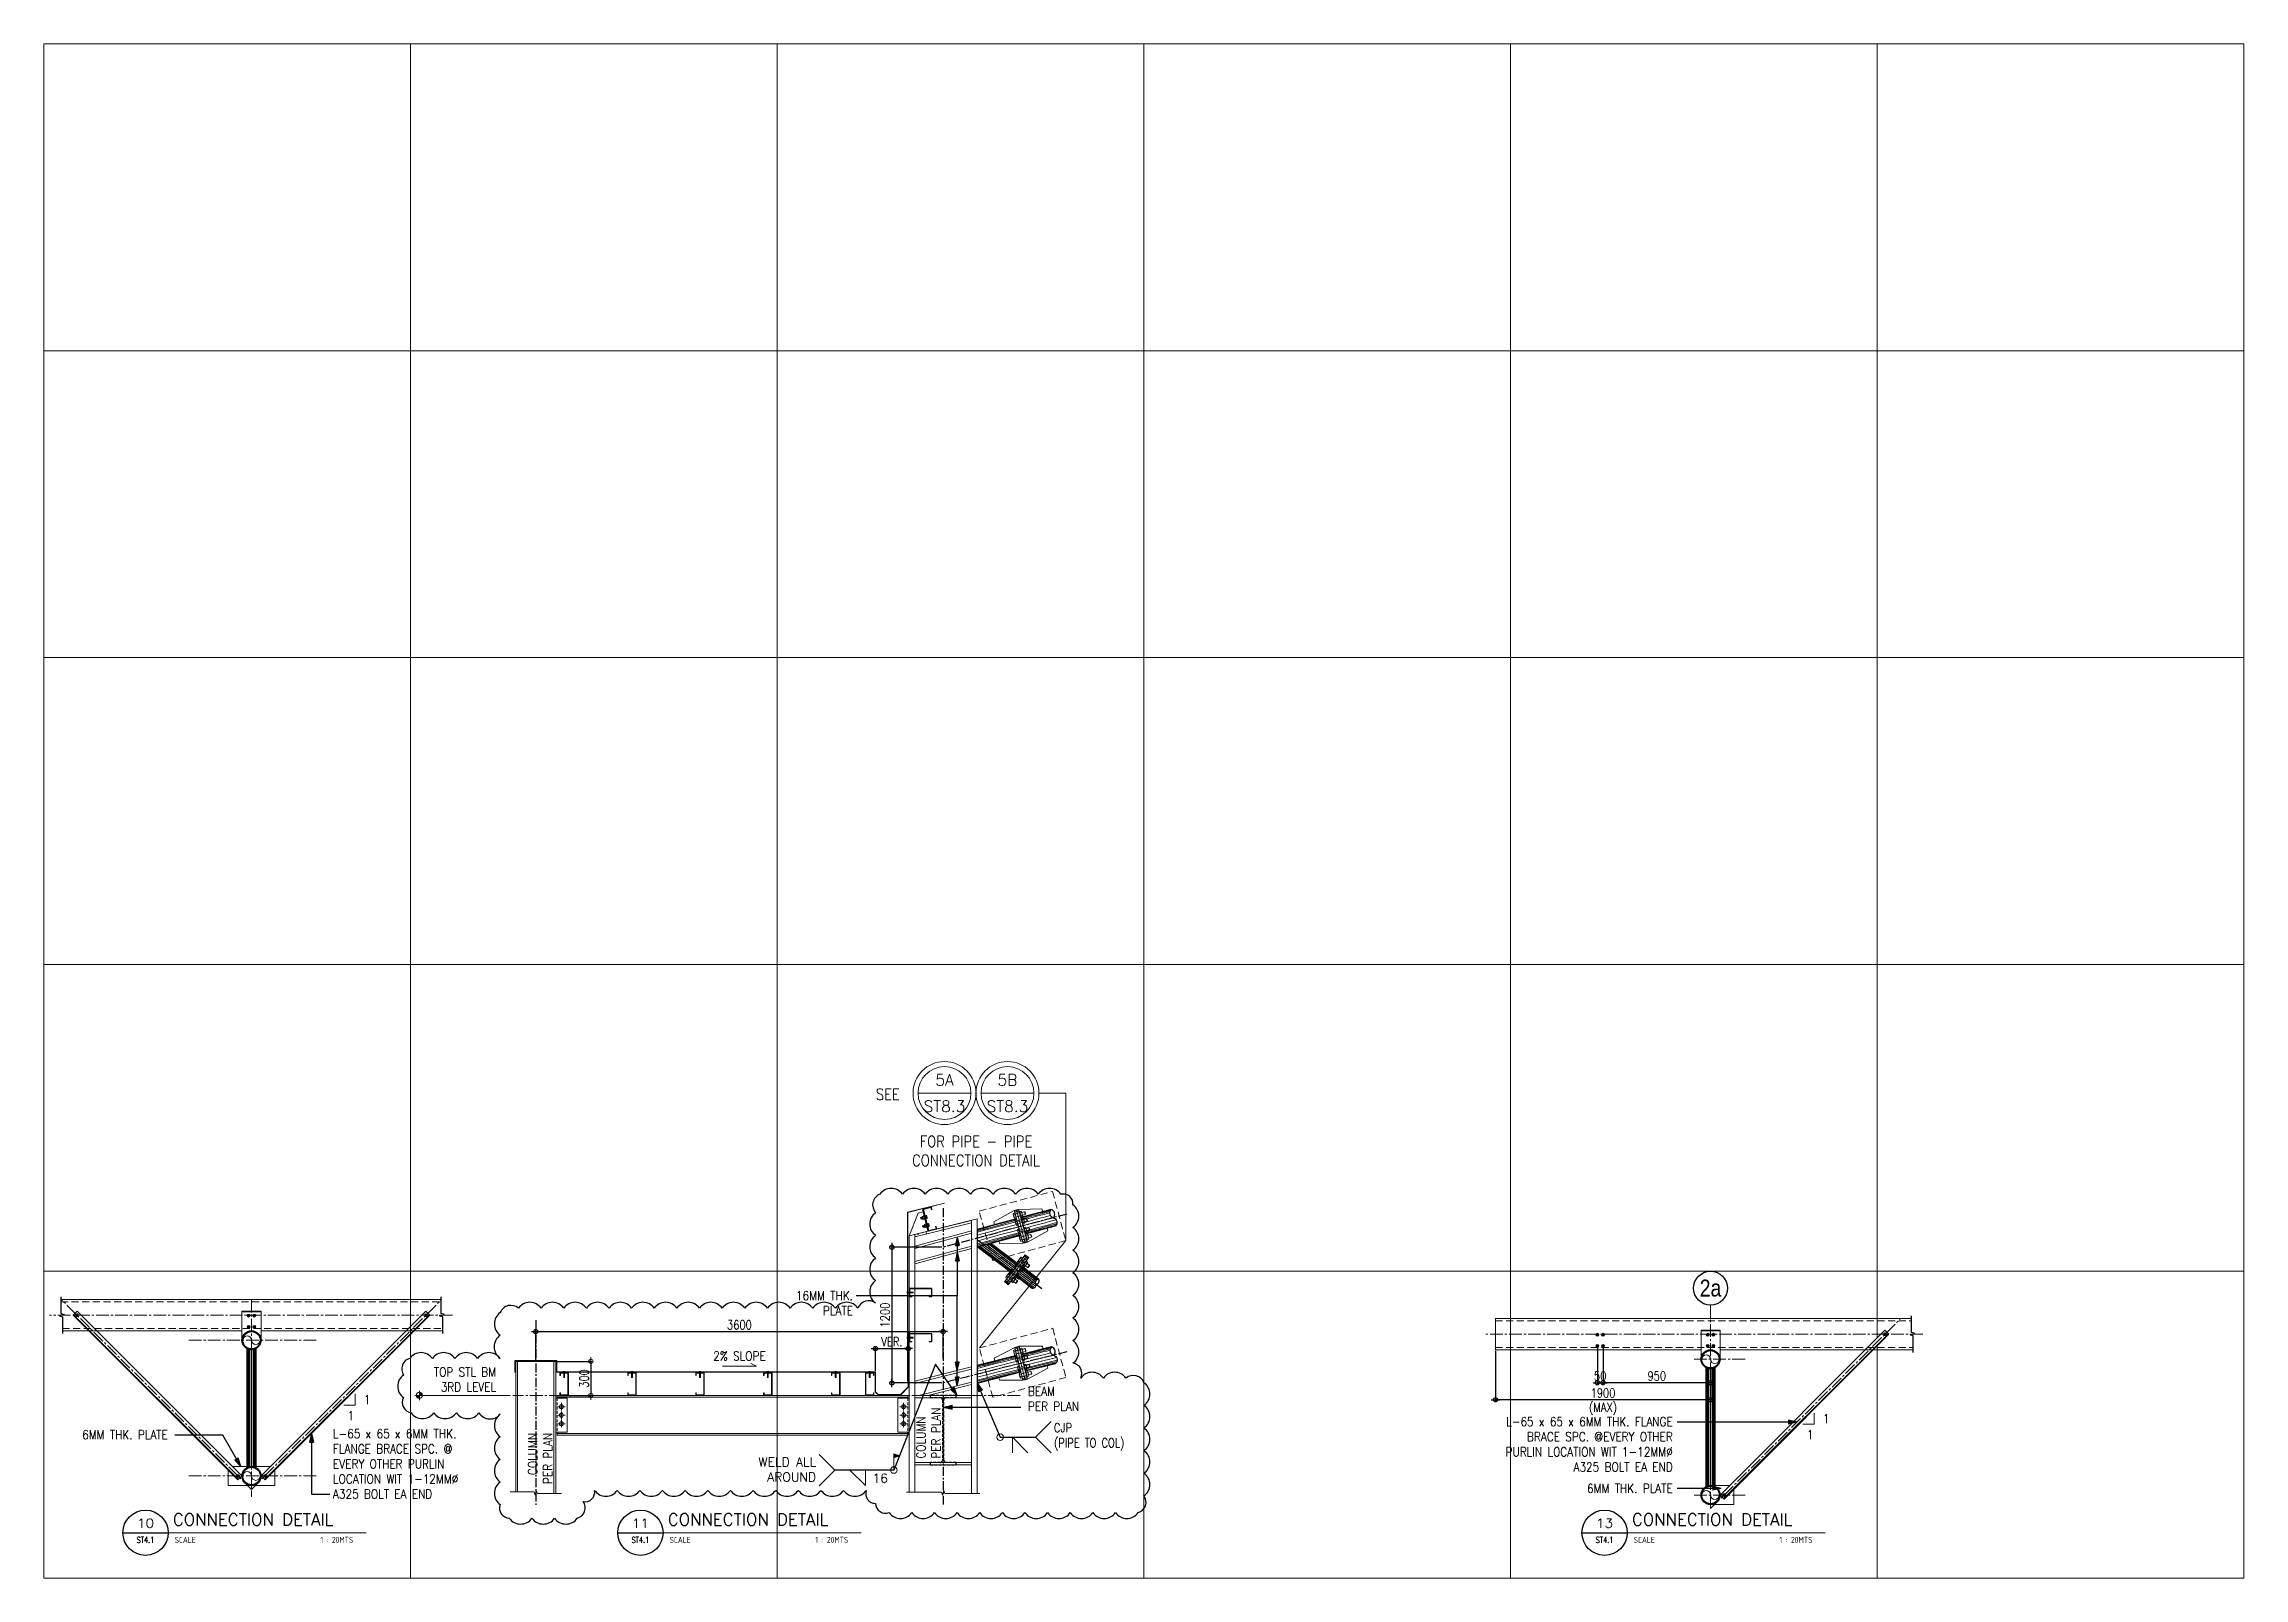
# Model space of a CAD drawing. Header units: millimetres. Extents: x -14320 to 437400, y -59080 to 73710.
# Drawn here: x 29160 to 48600, y 0 to 13560 of the extents above; entities that cross this region are included whole.
import ezdxf
from ezdxf.enums import TextEntityAlignment as Align

# ---------------------------------------------------------------- set-up
doc = ezdxf.new("R2010")
doc.units = ezdxf.units.MM
doc.header["$LTSCALE"] = 10
doc.header["$MEASUREMENT"] = 0
doc.set_wipeout_variables(frame=1)
for name, pattern in [('CENTER', [50.8, 31.75, -6.35, 6.35, -6.35]), ('CENTER2', [1.125, 0.75, -0.125, 0.125, -0.125]), ('DOT', [6.35, 0, -6.35]), ('HIDDEN', [0.375, 0.25, -0.125]), ('PHANTOM2', [1.25, 0.625, -0.125, 0.125, -0.125, 0.125, -0.125])]:
    doc.linetypes.add(name, pattern=pattern)
for name, color, linetype, lineweight in [('.1 - NUMBER 9', 9, 'Continuous', 9), ('BOLT', 33, 'Continuous', 20), ('BOLT HOLES', 2, 'Continuous', 5), ('CEE STEEL PURLINS', 46, 'Continuous', 15), ('GUTTER', 1, 'Continuous', 15), ('HATCH', 8, 'Continuous', 5), ('HATCH 000', 251, 'Continuous', 5), ('OUTLINE', 1, 'HIDDEN', 15), ('REVCLOUD', 6, 'Continuous', 25), ('S-ANNO-DIMS', 1, 'Continuous', 5), ('S-ANNO-NPLT', 7, 'Continuous', 9), ('S-Anno-Symb', 143, 'PHANTOM2', 13), ('S-Anno-Text', 52, 'Continuous', 15), ('S-ANNO-WELD', 1, 'Continuous', 9), ('S-BEAM', 5, 'Continuous', 30), ('S-BEAM-IDEN', 2, 'Continuous', 9), ('S-BRACE', 2, 'Continuous', 9), ('S-DETL-FAST', 40, 'Continuous', 9), ('S-DETL-LN03', 3, 'Continuous', 9), ('S_Bolt', 9, 'Continuous', 9), ('S_BOLTS', 252, 'Continuous', 9), ('S_GRID LINES', 252, 'Continuous', 5), ('S_STEEL PLATE', 2, 'Continuous', 15), ('S_STEEL TRUSS', 5, 'Continuous', 30), ('TEXT', 2, 'Continuous', 20), ('WOUT', 251, 'DOT', 5)]:
    doc.layers.add(name, color=color, linetype=linetype, lineweight=lineweight)
for name, color, linetype in [('A-ANNO_DIM', 1, 'Continuous'), ('A-NEW', 240, 'Continuous'), ('A_LINE', 1, 'Continuous'), ('TARGET-MAIN', 1, 'Continuous')]:
    doc.layers.add(name, color=color, linetype=linetype)
for name, color, linetype, lineweight, plot in [('GUIDE 000', 3, 'Continuous', 0, False), ('GUIDE 001', 214, 'Continuous', 0, False), ('S-DETL-GRID', 62, 'Continuous', 9, False)]:
    doc.layers.add(name, color=color, linetype=linetype, lineweight=lineweight, plot=plot)
doc.styles.add('1', font='simplex.shx', dxfattribs={"width": 0.85, "height": 40})
doc.styles.add('ARCHITEXT', font='architxt.shx', dxfattribs={"width": 0.85})
doc.styles.add('ARIALNW', font='ARIALN.TTF')
doc.styles.add('ROMANS', font='romans.shx', dxfattribs={"width": 0.8, "height": 80})
doc.styles.add('ROMANSX', font='ROMANS.shx', dxfattribs={"height": 0.09375})
doc.styles.add('SIMPLEX', font='SIMPLEX.shx', dxfattribs={"width": 1.1})
doc.dimstyles.new('DDIM 20', dxfattribs={"dimtxt": 80, "dimasz": 0.5, "dimexe": 10, "dimexo": 10, "dimgap": 20, "dimtad": 1, "dimdec": 0, "dimrnd": 1, "dimdsep": 46, "dimtxsty": 'ROMANS', "dimblk1": 'ESCADIM_ARW', "dimblk2": 'ESCADIM_ARW', "dimsah": 1, "dimcen": 5, "dimclrd": 1, "dimclre": 1, "dimclrt": 52, "dimadec": 0, "dimazin": 0, "dimtfac": 1, "dimtdec": 0, "dimtofl": 0, "dimtmove": 0, "dimatfit": 3, "dimldrblk": 'ESCADIM_ARW', "dimfxl": 1, "dimtolj": 1, "dimtzin": 0, "dimarcsym": 0})
doc.dimstyles.new('ESCA_ARW$7', dxfattribs={"dimtxt": 200, "dimasz": 1, "dimexe": 100, "dimexo": 100, "dimgap": 100, "dimtad": 1, "dimdec": 0, "dimrnd": 1, "dimdsep": 46, "dimtxsty": '1', "dimblk1": 'dim_arw', "dimblk2": 'dim_arw', "dimsah": 1, "dimcen": 50, "dimclrd": 1, "dimclre": 256, "dimclrt": 52, "dimadec": 0, "dimazin": 0, "dimtfac": 1, "dimtofl": 0, "dimtmove": 0, "dimatfit": 3, "dimldrblk": 'dim_arw', "dimfxl": 1, "dimtolj": 1, "dimtzin": 0, "dimarcsym": 0})

msp = doc.modelspace()

# ---------------------------------------------------------------- texts
at = {"layer": 'S-ANNO-DIMS', "color": 52, "ltscale": 80, "insert": (36616.3, 4275.5, 0), "char_height": 40, "attachment_point": 5, "style": '1'}
msp.add_mtext('\\A1;{\\H2.5x;SEE}', dxfattribs=at)
at = {"layer": 'S-ANNO-DIMS', "color": 52, "ltscale": 80, "insert": (37395.5, 3775.1, 0), "char_height": 40, "width": 3291.24, "attachment_point": 5, "style": '1'}
msp.add_mtext('\\A1;{\\H2.5x;FOR PIPE - PIPE\\PCONNECTION DETAIL}', dxfattribs=at)
at = {"layer": 'S-Anno-Text', "char_height": 80}
for s, insert, width, attachment_point, style in [('16MM THK.\\PPLATE', (36308.3, 2323.2, 0), 1928.978, 9, '1'), ('2% SLOPE', (35305.4, 1922.2), 1137.372, 8, '1'), ('BEAM\\PPER PLAN', (37854.4, 1476.9), 1928.978, 7, '1'), ('{\\W0.8;CJP\\P(PIPE TO COL)}', (38084.4, 1248.4, 0), 1030.155, 4, 'ROMANSX'), ('\\pi235.45;L-65 x 65 x 6MM THK. FLANGE\\P\\pi468.6;BRACE SPC. @EVERY OTHER \\P\\pi280.79;PURLIN LOCATION WIT 1-12MM∅ \\P\\pi915.44;A325 BOLT EA END', (43552.5, 1182.1), 3082.147, 6, '1'), ('WELD ALL \\PAROUND', (35982.8, 959), 784.709, 6, 'ROMANSX'), ('16', (36480.1, 882.3), 550.332, 4, 'ROMANSX'), ('6MM THK. PLATE', (43552.5, 751.7), 1928.978, 9, '1')]:
    msp.add_mtext(s, dxfattribs=dict(at, insert=insert, width=width, attachment_point=attachment_point, style=style))
at = {"layer": 'S-Anno-Text', "char_height": 80, "width": 1928.978, "rotation": 90, "style": '1'}
for s, insert, attachment_point in [('\\pxql;COLUMN\\PPER PLAN', (36869.1, 2984.3), 3), ('COLUMN\\PPER PLAN', (33651.8, 1282.5), 9)]:
    msp.add_mtext(s, dxfattribs=dict(at, insert=insert, attachment_point=attachment_point))
at = {"layer": 'TEXT', "insert": (43886.1, 2562), "char_height": 150, "width": 943.451, "attachment_point": 5, "style": 'ARIALNW'}
msp.add_mtext('2a', dxfattribs=at)

# ---------------------------------------------------------------- blocks, each defined once
blk = doc.blocks.new('TARGET-DWGLABEL')
at = {"layer": 'TARGET-MAIN'}
blk.add_line((-7.5, 0), (7.5, 0), dxfattribs=at)
blk.add_circle((0, 0), 7.5, dxfattribs=at)
at = {"layer": 'TARGET-MAIN', "color": 2, "style": 'ARCHITEXT', "width": 0.85}
blk.add_text('SCALE', height=2, dxfattribs=at).set_placement((9.66, -2.36), align=Align.MIDDLE_LEFT)
at = {"layer": 'TARGET-MAIN', "color": 4, "style": 'ARCHITEXT', "width": 0.85}
blk.add_attdef('DWG_NO.', text='', height=3, dxfattribs=at).set_placement((0, 3.17), align=Align.MIDDLE_CENTER)
at = {"layer": 'TARGET-MAIN', "color": 6, "style": 'ARCHITEXT', "width": 0.85}
blk.add_attdef('DRAWING_TITLE', text='', height=5, dxfattribs=at).set_placement((9.08, 4.41), align=Align.MIDDLE_LEFT)
at = {"layer": 'TARGET-MAIN', "color": 3, "style": 'ARCHITEXT', "width": 0.85}
blk.add_attdef('SHT_NO.', text='', height=2, dxfattribs=at).set_placement((-0.02, -2.36), align=Align.MIDDLE_CENTER)
at = {"layer": 'TARGET-MAIN', "color": 2, "style": 'ARCHITEXT', "width": 0.85}
blk.add_attdef('SCALE', text='', height=2, dxfattribs=at).set_placement((69.6, -2.36), align=Align.MIDDLE_RIGHT)
blk = doc.blocks.new('A$C2DA53F6D')
blk.add_circle((0, -17), 18.9)
at = {"color": 1}
for radius in [9, 6.03]:
    blk.add_circle((0, -17), radius, dxfattribs=at)
at = {"layer": 'GUIDE 000'}
blk.add_point((0, -17), dxfattribs=at)
at = {"layer": 'S_Bolt', "color": 9, "linetype": 'Continuous', "ltscale": 0.5}
blk.add_lwpolyline([(-14, -25), (-14, -8), (0, 0), (14, -8), (14, -25), (0, -33)], close=True, dxfattribs=at)
at = {"layer": 'S_Bolt', "color": 251, "linetype": 'Continuous', "ltscale": 0.5}
blk.add_circle((0, -17), 14.4, dxfattribs=at)
blk = doc.blocks.new('dim_arw')
h = blk.add_hatch(color=256)
h.paths.add_polyline_path([(-126, 29), (0, 0), (-126, -29, -0.115681), (-133, 0, -0.115681)])
h.paths.add_polyline_path([(-249, 58), (-126, 29, 0.115681), (-133, 0, 0.115681), (-126, -29), (-249, -58)])
for p, q in [((0, 0), (-249, 58)), ((-249, 58), (-249, -58)), ((0, 0), (-249, -58))]:
    blk.add_line(p, q)
blk = doc.blocks.new('ESCADIM_ARW')
at = {"color": 9}
blk.add_line((75, 0), (-75, 0), dxfattribs=at)
blk.add_circle((0, 0), 37.5, dxfattribs=at)
blk = doc.blocks.new('*D295')
at = {"layer": 'A-ANNO_DIM', "color": 1, "lineweight": -2, "transparency": 16777216}
for p, q in [((42936, 2041), (42936, 1716)), ((43886, 1841), (43886, 1716)), ((43886, 1726), (42937, 1726))]:
    blk.add_line(p, q, dxfattribs=at)
at = {"layer": 'Defpoints', "color": 0, "transparency": 16777216}
for p in [(42936, 2051), (43886, 1851), (42936, 1726)]:
    blk.add_point(p, dxfattribs=at)
at = {"layer": 'A-ANNO_DIM', "color": 1, "lineweight": -2, "transparency": 16777216, "xscale": 0.5, "yscale": 0.5, "zscale": 0.5, "rotation": 180}
blk.add_blockref('ESCADIM_ARW', (42936, 1726), dxfattribs=at)
at = {"layer": 'A-ANNO_DIM', "color": 1, "lineweight": -2, "transparency": 16777216, "xscale": 0.5, "yscale": 0.5, "zscale": 0.5}
blk.add_blockref('ESCADIM_ARW', (43886, 1726), dxfattribs=at)
at = {"layer": 'A-ANNO_DIM', "color": 52, "transparency": 16777216, "insert": (43411, 1786), "char_height": 80, "attachment_point": 5, "style": 'ROMANS'}
blk.add_mtext('\\A1;950', dxfattribs=at)
blk = doc.blocks.new('*D296')
at = {"layer": 'A-ANNO_DIM', "color": 1, "lineweight": -2, "transparency": 16777216}
for p, q in [((42886, 2041), (42886, 1716)), ((42936, 2041), (42936, 1716)), ((42887, 1726), (42936, 1726))]:
    blk.add_line(p, q, dxfattribs=at)
at = {"layer": 'Defpoints', "color": 0, "transparency": 16777216}
for p in [(42886, 2051), (42936, 2051), (42936, 1726)]:
    blk.add_point(p, dxfattribs=at)
at = {"layer": 'A-ANNO_DIM', "color": 1, "lineweight": -2, "transparency": 16777216, "xscale": 0.5, "yscale": 0.5, "zscale": 0.5, "rotation": 180}
blk.add_blockref('ESCADIM_ARW', (42886, 1726), dxfattribs=at)
at = {"layer": 'A-ANNO_DIM', "color": 1, "lineweight": -2, "transparency": 16777216, "xscale": 0.5, "yscale": 0.5, "zscale": 0.5}
blk.add_blockref('ESCADIM_ARW', (42936, 1726), dxfattribs=at)
at = {"layer": 'A-ANNO_DIM', "color": 52, "transparency": 16777216, "insert": (42911, 1786), "char_height": 80, "attachment_point": 5, "style": 'ROMANS'}
blk.add_mtext('\\A1;50', dxfattribs=at)
blk = doc.blocks.new('*D297')
at = {"layer": 'A-ANNO_DIM', "color": 1, "lineweight": -2, "transparency": 16777216}
for p, q in [((41986, 2008), (41986, 1566)), ((43886, 1841), (43886, 1566)), ((43886, 1576), (41987, 1576))]:
    blk.add_line(p, q, dxfattribs=at)
at = {"layer": 'Defpoints', "color": 0, "transparency": 16777216}
for p in [(41986, 2018), (43886, 1851), (41986, 1576)]:
    blk.add_point(p, dxfattribs=at)
at = {"layer": 'A-ANNO_DIM', "color": 1, "lineweight": -2, "transparency": 16777216, "xscale": 0.5, "yscale": 0.5, "zscale": 0.5, "rotation": 180}
blk.add_blockref('ESCADIM_ARW', (41986, 1576), dxfattribs=at)
at = {"layer": 'A-ANNO_DIM', "color": 1, "lineweight": -2, "transparency": 16777216, "xscale": 0.5, "yscale": 0.5, "zscale": 0.5}
blk.add_blockref('ESCADIM_ARW', (43886, 1576), dxfattribs=at)
at = {"layer": 'A-ANNO_DIM', "color": 52, "transparency": 16777216, "char_height": 80, "attachment_point": 5, "style": 'ROMANS'}
for s, insert in [('\\A1;(MAX)', (42936, 1495)), ('\\A1;1900', (42936, 1636))]:
    blk.add_mtext(s, dxfattribs=dict(at, insert=insert))
blk = doc.blocks.new('Elev_Pnt')
at = {"layer": 'S-Anno-Symb'}
h = blk.add_hatch(color=1, dxfattribs=at)
h.paths.add_polyline_path([(0, 110, 0.414214), (-110, 0), (0, 0)])
h.paths.add_polyline_path([(110, 0), (0, 0), (0, -110, 0.414214)])
at = {"layer": 'S-Anno-Symb', "color": 1, "linetype": 'Continuous'}
for p, q in [((0, -170), (0, 170)), ((-170, 0), (170, 0))]:
    blk.add_line(p, q, dxfattribs=at)
blk.add_circle((0, 0), 110, dxfattribs=at)
blk = doc.blocks.new('EXT', base_point=(6.578, 3.66))
for p, q in [((6.573, 3.67), (6.583, 3.67)), ((6.573, 3.67), (6.573, 3.66)), ((6.583, 3.67), (6.573, 3.67)), ((6.573, 3.666), (6.583, 3.666)), ((6.573, 3.663), (6.583, 3.663)), ((6.573, 3.66), (6.583, 3.66)), ((6.575, 3.668), (6.582, 3.668)), ((6.575, 3.665), (6.582, 3.665)), ((6.575, 3.661), (6.582, 3.661)), ((6.583, 3.66), (6.583, 3.67))]:
    blk.add_line(p, q)
blk = doc.blocks.new('BOLT', base_point=(6.579, 3.6798))
for p, q in [((6.571, 3.6847), (6.571, 3.6798)), ((6.575, 3.6847), (6.571, 3.6847)), ((6.575, 3.6858), (6.573, 3.6858)), ((6.575, 3.6798), (6.575, 3.6858)), ((6.575, 3.6858), (6.583, 3.6858)), ((6.575, 3.6847), (6.583, 3.6847)), ((6.585, 3.6858), (6.583, 3.6858)), ((6.583, 3.6798), (6.583, 3.6858)), ((6.587, 3.6847), (6.583, 3.6847)), ((6.587, 3.6798), (6.587, 3.6847))]:
    blk.add_line(p, q)
for centre, radius, start, end in [((6.573, 3.6833), 0.00241, 33.96962, 146.03038), ((6.579, 3.6777), 0.00805, 60.20585, 119.79415), ((6.585, 3.6833), 0.00241, 33.96962, 146.03038)]:
    blk.add_arc(centre, radius, start, end)
blk = doc.blocks.new('NUT20')
for p, q in [((0.0185, 0.0045), (-0.0185, 0.0045)), ((-0.0185, 0.0045), (-0.0185, 0)), ((-0.0185, 0), (0.0185, 0)), ((0.0185, 0), (0.0185, 0.0045))]:
    blk.add_line(p, q)
for name, p, xscale, yscale, zscale in [('BOLT', (0, 0.0045), 2.125, 2.666666666666667, 2.125), ('EXT', (0, 0.0205), 2, 2, 2)]:
    blk.add_blockref(name, p, dxfattribs=dict(xscale=xscale, yscale=yscale, zscale=zscale))
blk = doc.blocks.new('*D299')
at = {"layer": 'A-ANNO_DIM', "color": 1, "lineweight": -2, "transparency": 16777216}
for p, q in [((37095, 2924), (36642, 2924)), ((36652, 2923), (36652, 1724)), ((37095, 1724), (36642, 1724))]:
    blk.add_line(p, q, dxfattribs=at)
at = {"layer": 'Defpoints', "color": 0, "transparency": 16777216}
for p in [(37105, 2924), (36652, 1724), (37105, 1724)]:
    blk.add_point(p, dxfattribs=at)
at = {"layer": 'A-ANNO_DIM', "color": 1, "lineweight": -2, "transparency": 16777216, "xscale": 0.5, "yscale": 0.5, "zscale": 0.5}
for p, rotation in [((36652, 2924), 90), ((36652, 1724), 270)]:
    blk.add_blockref('ESCADIM_ARW', p, dxfattribs=dict(at, rotation=rotation))
at = {"layer": 'A-ANNO_DIM', "color": 52, "transparency": 16777216, "insert": (36592, 2324), "char_height": 80, "attachment_point": 5, "rotation": 90, "style": 'ROMANS'}
blk.add_mtext('\\A1;1200', dxfattribs=at)
blk = doc.blocks.new('HBOLTP')
at = {"color": 0, "linetype": 'ByBlock'}
blk.add_lwpolyline([(-0.25, 0.43), (-0.5, 0), (-0.25, -0.43), (0.25, -0.43), (0.5, 0), (0.25, 0.43)], close=True, dxfattribs=at)
blk.add_circle((0, 0), 0.433, dxfattribs=at)
blk = doc.blocks.new('*D300')
at = {"layer": 'A-ANNO_DIM', "color": 1, "lineweight": -2, "transparency": 16777216}
for p, q in [((36507, 1832), (36507, 2038)), ((36508, 2028), (36797, 2028)), ((36797, 1832), (36797, 2038))]:
    blk.add_line(p, q, dxfattribs=at)
at = {"layer": 'Defpoints', "color": 0, "transparency": 16777216}
for p in [(36797, 2028), (36507, 1822), (36797, 1822)]:
    blk.add_point(p, dxfattribs=at)
at = {"layer": 'A-ANNO_DIM', "color": 1, "lineweight": -2, "transparency": 16777216, "xscale": 0.5, "yscale": 0.5, "zscale": 0.5, "rotation": 180}
blk.add_blockref('ESCADIM_ARW', (36507, 2028), dxfattribs=at)
at = {"layer": 'A-ANNO_DIM', "color": 1, "lineweight": -2, "transparency": 16777216, "xscale": 0.5, "yscale": 0.5, "zscale": 0.5}
blk.add_blockref('ESCADIM_ARW', (36797, 2028), dxfattribs=at)
at = {"layer": 'A-ANNO_DIM', "color": 52, "transparency": 16777216, "insert": (36652, 2088), "char_height": 80, "attachment_point": 5, "style": 'ROMANS'}
blk.add_mtext('\\A1;VER.', dxfattribs=at)
blk = doc.blocks.new('*D301')
at = {"layer": 'A-ANNO_DIM', "color": 1, "lineweight": -2, "transparency": 16777216}
for p, q in [((33505, 1933), (33505, 2188)), ((33506, 2178), (37105, 2178)), ((37105, 1941), (37105, 2188))]:
    blk.add_line(p, q, dxfattribs=at)
at = {"layer": 'Defpoints', "color": 0, "transparency": 16777216}
for p in [(37105, 2178), (33505, 1923), (37105, 1931)]:
    blk.add_point(p, dxfattribs=at)
at = {"layer": 'A-ANNO_DIM', "color": 1, "lineweight": -2, "transparency": 16777216, "xscale": 0.5, "yscale": 0.5, "zscale": 0.5, "rotation": 180}
blk.add_blockref('ESCADIM_ARW', (33505, 2178), dxfattribs=at)
at = {"layer": 'A-ANNO_DIM', "color": 1, "lineweight": -2, "transparency": 16777216, "xscale": 0.5, "yscale": 0.5, "zscale": 0.5}
blk.add_blockref('ESCADIM_ARW', (37105, 2178), dxfattribs=at)
at = {"layer": 'A-ANNO_DIM', "color": 52, "transparency": 16777216, "insert": (35305, 2238), "char_height": 80, "attachment_point": 5, "style": 'ROMANS'}
blk.add_mtext('\\A1;3600', dxfattribs=at)
blk = doc.blocks.new('*D302')
at = {"layer": 'Defpoints', "color": 0, "transparency": 16777216}
for p in [(33682, 1915), (33694, 1614), (33993, 1614)]:
    blk.add_point(p, dxfattribs=at)
at = {"layer": 'S-BEAM-IDEN', "color": 1, "lineweight": -2, "transparency": 16777216}
for p, q in [((33692, 1915), (34003, 1915)), ((33993, 1914), (33993, 1615)), ((33704, 1614), (34003, 1614))]:
    blk.add_line(p, q, dxfattribs=at)
at = {"layer": 'S-BEAM-IDEN', "color": 1, "lineweight": -2, "transparency": 16777216, "xscale": 0.5, "yscale": 0.5, "zscale": 0.5}
for p, rotation in [((33993, 1915), 90), ((33993, 1614), 270)]:
    blk.add_blockref('ESCADIM_ARW', p, dxfattribs=dict(at, rotation=rotation))
at = {"layer": 'S-BEAM-IDEN', "color": 52, "transparency": 16777216, "insert": (33933, 1764), "char_height": 80, "attachment_point": 5, "rotation": 90, "style": 'ROMANS'}
blk.add_mtext('\\A1;300', dxfattribs=at)
blk = doc.blocks.new('A$C33F0596B')
at = {"layer": 'S_Bolt', "ltscale": 20}
for p, q in [((-17, -1), (-17, -11)), ((-8, -1), (-8, -11)), ((8, -1), (8, -11)), ((17, -1), (17, -11))]:
    blk.add_line(p, q, dxfattribs=at)
at = {"layer": 'S_Bolt'}
blk.add_line((12, -12), (-12, -12), dxfattribs=at)
blk.add_lwpolyline([(12, 0), (-12, 0)], dxfattribs=at)
at = {"layer": 'S_Bolt', "ltscale": 20}
for centre, radius, start, end in [((-12, -8), 7.66, 57.1328, 122.8672), ((12, -8), 7.66, 57.1328, 122.8672), ((-12, -4), 7.66, 237.1328, 302.8672), ((0, -29), 28.8, 73.2214, 106.7786), ((0, 17), 28.8, 253.2214, 286.7786), ((12, -4), 7.66, 237.1328, 302.8672)]:
    blk.add_arc(centre, radius, start, end, dxfattribs=at)
blk = doc.blocks.new('*U11')
at = {"layer": 'S-ANNO-WELD'}
blk.add_lwpolyline([(0, 0), (0, -0.162), (0.162, 0)], dxfattribs=at)
blk = doc.blocks.new('BUBBLE')
at = {"layer": 'S-ANNO-NPLT', "linetype": 'Continuous'}
blk.add_circle((0, 0), 0.261, dxfattribs=at)
at = {"layer": 'S-Anno-Symb', "color": 0, "linetype": 'Continuous'}
blk.add_line((-0.219, 0), (0.219, 0), dxfattribs=at)
blk.add_circle((0, 0), 0.219, dxfattribs=at)
at = {"layer": 'S-Anno-Symb', "style": 'ROMANSX'}
for tag, p in [('1', (0, 0.109)), ('S1', (0, -0.109))]:
    blk.add_attdef(tag, text='', height=0.0937, dxfattribs=at).set_placement(p, align=Align.MIDDLE_CENTER)
at = {"layer": 'S-Anno-Symb', "style": 'ROMANSX', "width": 1.018385, "flags": 8}
blk.add_attdef('LONG', text='', height=0.0937, dxfattribs=at).set_placement((-0.18, -0.125), (0.18, -0.125), align=Align.FIT)

# ---------------------------------------------------------------- dimensions: what is measured, and where the dimension line sits
at = {"layer": 'A-ANNO_DIM'}
dim = msp.add_linear_dim(base=(36652.4, 1723.9), p1=(37105.4, 2923.9), p2=(37105.4, 1723.9), angle=90, dimstyle='DDIM 20', dxfattribs=at)
dim.commit()
dim.dimension.update_dxf_attribs({"geometry": '*D299', "text_midpoint": (36592.4, 2323.9)})
dim = msp.add_linear_dim(base=(37105.4, 2178.3), p1=(33505.4, 1922.6), p2=(37105.4, 1930.6), dimstyle='DDIM 20', dxfattribs=at)
dim.commit()
dim.dimension.update_dxf_attribs({"geometry": '*D301', "text_midpoint": (35305.4, 2238.3)})
dim = msp.add_linear_dim(base=(36797.4, 2028.3), p1=(36507.4, 1822.2), p2=(36797.4, 1822.2), text='VER.', dimstyle='DDIM 20', dxfattribs=at)
dim.commit()
dim.dimension.update_dxf_attribs({"geometry": '*D300', "text_midpoint": (36652.4, 2088.3)})
dim = msp.add_linear_dim(base=(42936.1, 1725.5), p1=(42886.1, 2051.2), p2=(42936.1, 2051.2), angle=180, dimstyle='DDIM 20', dxfattribs=at)
dim.commit()
dim.dimension.update_dxf_attribs({"geometry": '*D296', "text_midpoint": (42911.1, 1725.5), "dimtype": 160})
at = {"layer": 'S-BEAM-IDEN'}
dim = msp.add_linear_dim(base=(33993.3663, 1614.089), p1=(33681.8076, 1914.5788), p2=(33693.8076, 1614.089), angle=90, dimstyle='DDIM 20', dxfattribs=at)
dim.commit()
dim.dimension.update_dxf_attribs({"geometry": '*D302', "text_midpoint": (33933.3663, 1764.3339)})

# ---------------------------------------------------------------- hatches: boundary and pattern name
at = {"layer": 'HATCH 000'}
h = msp.add_hatch(color=33, dxfattribs=at)
edge = h.paths.add_edge_path()
edge.add_line((37005.7, 3256.1), (37001.3, 3273.6))
edge.add_arc((36995.5, 3272.1), 6, 13.93101, 103.93101)
edge.add_line((36994.1, 3277.9), (36932.9, 3262.8))
edge.add_arc((36934.4, 3257), 6, 103.93101, 193.93101)
edge.add_line((36928.5, 3255.5), (36973.8, 3072.9))
edge.add_arc((36979.7, 3074.4), 6, 193.93101, 283.93101)
edge.add_line((36981.1, 3068.5), (37042.3, 3083.7))
edge.add_arc((37040.8, 3089.5), 6, 283.93101, 373.93101)
edge.add_line((37046.6, 3091), (37042.3, 3108.4))
edge.add_line((37042.3, 3108.4), (37038.4, 3107.5))
edge.add_line((37038.4, 3107.5), (37042.8, 3090))
edge.add_arc((37040.8, 3089.5), 2, -76.06899, 13.93101, ccw=False)
edge.add_line((37041.3, 3087.6), (36980.1, 3072.4))
edge.add_arc((36979.7, 3074.4), 2, 193.93101, 283.93101, ccw=False)
edge.add_line((36977.7, 3073.9), (36932.4, 3256.5))
edge.add_arc((36934.4, 3257), 2, 103.93101, 193.93101, ccw=False)
edge.add_line((36933.9, 3258.9), (36995, 3274.1))
edge.add_arc((36995.5, 3272.1), 2, 13.93101, 103.93101, ccw=False)
edge.add_line((36997.4, 3272.6), (37001.8, 3255.1))
edge.add_line((37001.8, 3255.1), (37005.7, 3256.1))
h = msp.add_hatch(color=33, dxfattribs=at)
edge = h.paths.add_edge_path()
edge.add_line((36981.5, 2486.4), (36999.5, 2486.4))
edge.add_arc((36999.5, 2492.4), 6, 270.00375, 360.00375)
edge.add_line((37005.5, 2492.4), (37005.5, 2555.4))
edge.add_arc((36999.5, 2555.4), 6, 0.00375, 90.00375)
edge.add_line((36999.5, 2561.4), (36811.4, 2561.4))
edge.add_arc((36811.4, 2555.4), 6, 90.00375, 180.00375)
edge.add_line((36805.4, 2555.4), (36805.4, 2492.4))
edge.add_arc((36811.4, 2492.4), 6, 180.00375, 270.00375)
edge.add_line((36811.4, 2486.3), (36829.4, 2486.3))
edge.add_line((36829.4, 2486.3), (36829.4, 2490.4))
edge.add_line((36829.4, 2490.4), (36811.4, 2490.4))
edge.add_arc((36811.4, 2492.4), 2, 180.00375, 270.00375, ccw=False)
edge.add_line((36809.4, 2492.4), (36809.4, 2555.4))
edge.add_arc((36811.4, 2555.4), 2, 90.00375, 180.00375, ccw=False)
edge.add_line((36811.4, 2557.4), (36999.5, 2557.4))
edge.add_arc((36999.5, 2555.4), 2, 0.00375, 90.00375, ccw=False)
edge.add_line((37001.5, 2555.4), (37001.5, 2492.4))
edge.add_arc((36999.5, 2492.4), 2, -89.99625, 0.00375, ccw=False)
edge.add_line((36999.5, 2490.4), (36981.5, 2490.4))
edge.add_line((36981.5, 2490.4), (36981.5, 2486.4))
h = msp.add_hatch(color=33, dxfattribs=at)
edge = h.paths.add_edge_path()
edge.add_line((36981.5, 2086.4), (36999.5, 2086.4))
edge.add_arc((36999.5, 2092.4), 6, 270.00375, 360.00375)
edge.add_line((37005.5, 2092.4), (37005.5, 2155.4))
edge.add_arc((36999.5, 2155.4), 6, 0.00375, 90.00375)
edge.add_line((36999.5, 2161.4), (36811.4, 2161.4))
edge.add_arc((36811.4, 2155.4), 6, 90.00375, 180.00375)
edge.add_line((36805.4, 2155.4), (36805.4, 2092.4))
edge.add_arc((36811.4, 2092.4), 6, 180.00375, 270.00375)
edge.add_line((36811.4, 2086.3), (36829.4, 2086.3))
edge.add_line((36829.4, 2086.3), (36829.4, 2090.4))
edge.add_line((36829.4, 2090.4), (36811.4, 2090.4))
edge.add_arc((36811.4, 2092.4), 2, 180.00375, 270.00375, ccw=False)
edge.add_line((36809.4, 2092.4), (36809.4, 2155.4))
edge.add_arc((36811.4, 2155.4), 2, 90.00375, 180.00375, ccw=False)
edge.add_line((36811.4, 2157.4), (36999.5, 2157.4))
edge.add_arc((36999.5, 2155.4), 2, 0.00375, 90.00375, ccw=False)
edge.add_line((37001.5, 2155.4), (37001.5, 2092.4))
edge.add_arc((36999.5, 2092.4), 2, -89.99625, 0.00375, ccw=False)
edge.add_line((36999.5, 2090.4), (36981.5, 2090.4))
edge.add_line((36981.5, 2090.4), (36981.5, 2086.4))
h = msp.add_hatch(color=33, dxfattribs=at)
edge = h.paths.add_edge_path()
edge.add_line((33718.8, 1790.2), (33718.8, 1808.2))
edge.add_arc((33724.8, 1808.2), 6, 89.99625, 179.99625, ccw=False)
edge.add_line((33724.8, 1814.2), (33787.8, 1814.2))
edge.add_arc((33787.8, 1808.2), 6, -0.00375, 89.99625, ccw=False)
edge.add_line((33793.8, 1808.2), (33793.8, 1620.1))
edge.add_arc((33787.8, 1620.1), 6, 269.99625, 359.99625, ccw=False)
edge.add_line((33787.8, 1614.1), (33724.8, 1614.1))
edge.add_arc((33724.8, 1620.1), 6, 179.99625, 269.99625, ccw=False)
edge.add_line((33718.8, 1620.1), (33718.8, 1638.1))
edge.add_line((33718.8, 1638.1), (33722.8, 1638.1))
edge.add_line((33722.8, 1638.1), (33722.8, 1620.1))
edge.add_arc((33724.8, 1620.1), 2, 179.99625, 269.99625)
edge.add_line((33724.8, 1618.1), (33787.8, 1618.1))
edge.add_arc((33787.8, 1620.1), 2, 269.99625, 359.99625)
edge.add_line((33789.8, 1620.1), (33789.8, 1808.2))
edge.add_arc((33787.8, 1808.2), 2, 359.99625, 449.99625)
edge.add_line((33787.8, 1810.2), (33724.8, 1810.2))
edge.add_arc((33724.8, 1808.2), 2, 89.99625, 179.99625)
edge.add_line((33722.8, 1808.2), (33722.8, 1790.2))
edge.add_line((33722.8, 1790.2), (33718.8, 1790.2))
h = msp.add_hatch(color=33, dxfattribs=at)
edge = h.paths.add_edge_path()
edge.add_line((34318.8, 1790.2), (34318.8, 1808.2))
edge.add_arc((34324.8, 1808.2), 6, 89.99625, 179.99625, ccw=False)
edge.add_line((34324.8, 1814.2), (34387.8, 1814.2))
edge.add_arc((34387.8, 1808.2), 6, -0.00375, 89.99625, ccw=False)
edge.add_line((34393.8, 1808.2), (34393.8, 1620.1))
edge.add_arc((34387.8, 1620.1), 6, 269.99625, 359.99625, ccw=False)
edge.add_line((34387.8, 1614.1), (34324.8, 1614.1))
edge.add_arc((34324.8, 1620.1), 6, 179.99625, 269.99625, ccw=False)
edge.add_line((34318.8, 1620.1), (34318.8, 1638.1))
edge.add_line((34318.8, 1638.1), (34322.8, 1638.1))
edge.add_line((34322.8, 1638.1), (34322.8, 1620.1))
edge.add_arc((34324.8, 1620.1), 2, 179.99625, 269.99625)
edge.add_line((34324.8, 1618.1), (34387.8, 1618.1))
edge.add_arc((34387.8, 1620.1), 2, 269.99625, 359.99625)
edge.add_line((34389.8, 1620.1), (34389.8, 1808.2))
edge.add_arc((34387.8, 1808.2), 2, 359.99625, 449.99625)
edge.add_line((34387.8, 1810.2), (34324.8, 1810.2))
edge.add_arc((34324.8, 1808.2), 2, 89.99625, 179.99625)
edge.add_line((34322.8, 1808.2), (34322.8, 1790.2))
edge.add_line((34322.8, 1790.2), (34318.8, 1790.2))
h = msp.add_hatch(color=33, dxfattribs=at)
edge = h.paths.add_edge_path()
edge.add_line((34918.8, 1790.2), (34918.8, 1808.2))
edge.add_arc((34924.8, 1808.2), 6, 89.99625, 179.99625, ccw=False)
edge.add_line((34924.8, 1814.2), (34987.8, 1814.2))
edge.add_arc((34987.8, 1808.2), 6, -0.00375, 89.99625, ccw=False)
edge.add_line((34993.8, 1808.2), (34993.8, 1620.1))
edge.add_arc((34987.8, 1620.1), 6, 269.99625, 359.99625, ccw=False)
edge.add_line((34987.8, 1614.1), (34924.8, 1614.1))
edge.add_arc((34924.8, 1620.1), 6, 179.99625, 269.99625, ccw=False)
edge.add_line((34918.8, 1620.1), (34918.8, 1638.1))
edge.add_line((34918.8, 1638.1), (34922.8, 1638.1))
edge.add_line((34922.8, 1638.1), (34922.8, 1620.1))
edge.add_arc((34924.8, 1620.1), 2, 179.99625, 269.99625)
edge.add_line((34924.8, 1618.1), (34987.8, 1618.1))
edge.add_arc((34987.8, 1620.1), 2, 269.99625, 359.99625)
edge.add_line((34989.8, 1620.1), (34989.8, 1808.2))
edge.add_arc((34987.8, 1808.2), 2, 359.99625, 449.99625)
edge.add_line((34987.8, 1810.2), (34924.8, 1810.2))
edge.add_arc((34924.8, 1808.2), 2, 89.99625, 179.99625)
edge.add_line((34922.8, 1808.2), (34922.8, 1790.2))
edge.add_line((34922.8, 1790.2), (34918.8, 1790.2))
h = msp.add_hatch(color=33, dxfattribs=at)
edge = h.paths.add_edge_path()
edge.add_line((35518.8, 1790.2), (35518.8, 1808.2))
edge.add_arc((35524.8, 1808.2), 6, 89.99625, 179.99625, ccw=False)
edge.add_line((35524.8, 1814.2), (35587.8, 1814.2))
edge.add_arc((35587.8, 1808.2), 6, -0.00375, 89.99625, ccw=False)
edge.add_line((35593.8, 1808.2), (35593.8, 1620.1))
edge.add_arc((35587.8, 1620.1), 6, 269.99625, 359.99625, ccw=False)
edge.add_line((35587.8, 1614.1), (35524.8, 1614.1))
edge.add_arc((35524.8, 1620.1), 6, 179.99625, 269.99625, ccw=False)
edge.add_line((35518.8, 1620.1), (35518.8, 1638.1))
edge.add_line((35518.8, 1638.1), (35522.8, 1638.1))
edge.add_line((35522.8, 1638.1), (35522.8, 1620.1))
edge.add_arc((35524.8, 1620.1), 2, 179.99625, 269.99625)
edge.add_line((35524.8, 1618.1), (35587.8, 1618.1))
edge.add_arc((35587.8, 1620.1), 2, 269.99625, 359.99625)
edge.add_line((35589.8, 1620.1), (35589.8, 1808.2))
edge.add_arc((35587.8, 1808.2), 2, 359.99625, 449.99625)
edge.add_line((35587.8, 1810.2), (35524.8, 1810.2))
edge.add_arc((35524.8, 1808.2), 2, 89.99625, 179.99625)
edge.add_line((35522.8, 1808.2), (35522.8, 1790.2))
edge.add_line((35522.8, 1790.2), (35518.8, 1790.2))
h = msp.add_hatch(color=33, dxfattribs=at)
edge = h.paths.add_edge_path()
edge.add_line((36118.8, 1790.2), (36118.8, 1808.2))
edge.add_arc((36124.8, 1808.2), 6, 89.99625, 179.99625, ccw=False)
edge.add_line((36124.8, 1814.2), (36187.8, 1814.2))
edge.add_arc((36187.8, 1808.2), 6, -0.00375, 89.99625, ccw=False)
edge.add_line((36193.8, 1808.2), (36193.8, 1620.1))
edge.add_arc((36187.8, 1620.1), 6, 269.99625, 359.99625, ccw=False)
edge.add_line((36187.8, 1614.1), (36124.8, 1614.1))
edge.add_arc((36124.8, 1620.1), 6, 179.99625, 269.99625, ccw=False)
edge.add_line((36118.8, 1620.1), (36118.8, 1638.1))
edge.add_line((36118.8, 1638.1), (36122.8, 1638.1))
edge.add_line((36122.8, 1638.1), (36122.8, 1620.1))
edge.add_arc((36124.8, 1620.1), 2, 179.99625, 269.99625)
edge.add_line((36124.8, 1618.1), (36187.8, 1618.1))
edge.add_arc((36187.8, 1620.1), 2, 269.99625, 359.99625)
edge.add_line((36189.8, 1620.1), (36189.8, 1808.2))
edge.add_arc((36187.8, 1808.2), 2, 359.99625, 449.99625)
edge.add_line((36187.8, 1810.2), (36124.8, 1810.2))
edge.add_arc((36124.8, 1808.2), 2, 89.99625, 179.99625)
edge.add_line((36122.8, 1808.2), (36122.8, 1790.2))
edge.add_line((36122.8, 1790.2), (36118.8, 1790.2))
h = msp.add_hatch(color=33, dxfattribs=at)
edge = h.paths.add_edge_path()
edge.add_line((36493.4, 1790.2), (36493.4, 1808.2))
edge.add_arc((36487.4, 1808.2), 6, 0.00375, 90.00375)
edge.add_line((36487.4, 1814.2), (36424.4, 1814.2))
edge.add_arc((36424.4, 1808.2), 6, 90.00375, 180.00375)
edge.add_line((36418.4, 1808.2), (36418.4, 1620.1))
edge.add_arc((36424.4, 1620.1), 6, 180.00375, 270.00375)
edge.add_line((36424.4, 1614.1), (36487.4, 1614.1))
edge.add_arc((36487.4, 1620.1), 6, 270.00375, 360.00375)
edge.add_line((36493.4, 1620.1), (36493.4, 1638.1))
edge.add_line((36493.4, 1638.1), (36489.4, 1638.1))
edge.add_line((36489.4, 1638.1), (36489.4, 1620.1))
edge.add_arc((36487.4, 1620.1), 2, -89.99625, 0.00375, ccw=False)
edge.add_line((36487.4, 1618.1), (36424.4, 1618.1))
edge.add_arc((36424.4, 1620.1), 2, 180.00375, 270.00375, ccw=False)
edge.add_line((36422.4, 1620.1), (36422.4, 1808.2))
edge.add_arc((36424.4, 1808.2), 2, 90.00375, 180.00375, ccw=False)
edge.add_line((36424.4, 1810.2), (36487.4, 1810.2))
edge.add_arc((36487.4, 1808.2), 2, 0.00375, 90.00375, ccw=False)
edge.add_line((36489.4, 1808.2), (36489.4, 1790.2))
edge.add_line((36489.4, 1790.2), (36493.4, 1790.2))

# ---------------------------------------------------------------- linework, layer by layer
at = {"layer": '.1 - NUMBER 9', "color": 1}
for points in [[(33731.8, 747.2), (33519.4, 747.2), (33510.2, 775), (33500.7, 733.3), (33491.6, 761.1), (33279, 761.1)], [(37430.4, 746.1), (37119.3, 746.1), (37110.1, 773.9), (37100.7, 732.2), (37091.5, 760), (36780.4, 760)]]:
    msp.add_lwpolyline(points, dxfattribs=at)
at = {"color": 1}
msp.add_lwpolyline([(45676.5, 1992.8), (45676.5, 2141.4), (45648.7, 2150.6), (45690.4, 2160.1), (45662.6, 2169.2), (45662.6, 2317.8)], dxfattribs=at)
msp.add_circle((43886.1, 2562), 150)
at = {"layer": 'A-NEW', "color": 253, "linetype": 'CENTER', "ltscale": 0.25}
for p, q in [((37105.4, 3267.9), (37105.4, 646.1)), ((38198.2, 3217.3, 0), (37105.4, 2923.9)), ((33505.9, 2278.3), (33505.4, 646.1))]:
    msp.add_line(p, q, dxfattribs=at)
at = {"layer": 'A-NEW', "color": 253, "linetype": 'CENTER', "ltscale": 0.25, "elevation": 0}
msp.add_lwpolyline([(37977.6, 2555.6), (37390.7, 3000.5)], dxfattribs=at)
at = {"layer": 'A-NEW', "color": 253, "linetype": 'CENTER', "ltscale": 0.25}
msp.add_arc((52794.5, -58517.4), 62250.8, 103.560691, 104.597674, dxfattribs=at)
at = {"layer": 'A_LINE', "color": 1, "lineweight": 13}
for p, q in [((29857, 400), (32006.8, 400)), ((34230.5, 400), (36380.3, 400)), ((42749.6, 400), (44899.4, 400))]:
    msp.add_line(p, q, dxfattribs=at)
at = {"layer": 'BOLT', "color": 253}
for p, q in [((36785.9, 2529), (36785.9, 2524.7)), ((36789.4, 2531.8), (36788.7, 2531.8)), ((36789.4, 2516), (36789.4, 2531.8)), ((36790.1, 2527.9), (36838.4, 2527.9)), ((36831.4, 2527.9), (36831.4, 2519.9)), ((36838.4, 2527.9), (36839.4, 2526.9)), ((36838.4, 2527.9), (36838.4, 2519.9)), ((36785.9, 2524.7), (36788.5, 2524.7)), ((36788.5, 2523), (36785.9, 2523)), ((36785.9, 2523), (36785.9, 2518.8)), ((36788.5, 2524.7), (36788.5, 2523)), ((36789.4, 2516), (36788.7, 2516)), ((36838.4, 2519.9), (36790.1, 2519.9)), ((36839.4, 2520.9), (36838.4, 2519.9)), ((36839.4, 2526.9), (36839.4, 2520.9)), ((36785.9, 2129), (36785.9, 2124.7)), ((36785.9, 2124.7), (36788.5, 2124.7)), ((36788.5, 2123), (36785.9, 2123)), ((36785.9, 2123), (36785.9, 2118.8)), ((36788.5, 2124.7), (36788.5, 2123)), ((36789.4, 2131.8), (36788.7, 2131.8)), ((36789.4, 2116), (36788.7, 2116)), ((36789.4, 2116), (36789.4, 2131.8)), ((36790.2, 2127.9), (36838.4, 2127.9)), ((36838.4, 2119.9), (36790.2, 2119.9)), ((36831.4, 2127.9), (36831.4, 2119.9)), ((36838.4, 2127.9), (36839.4, 2126.9)), ((36838.4, 2127.9), (36838.4, 2119.9)), ((36839.4, 2120.9), (36838.4, 2119.9)), ((36839.4, 2126.9), (36839.4, 2120.9)), ((33748.5, 1823.2), (33748.5, 1823.9)), ((33748.5, 1823.2), (33764.3, 1823.2)), ((33755.5, 1826.7), (33751.3, 1826.7)), ((33752.4, 1774.2), (33752.4, 1822.5)), ((33760.4, 1781.2), (33752.4, 1781.2)), ((33760.4, 1774.2), (33752.4, 1774.2)), ((33753.4, 1773.2), (33752.4, 1774.2)), ((33759.4, 1773.2), (33753.4, 1773.2)), ((33755.5, 1824.1), (33755.5, 1826.7)), ((33757.2, 1824.1), (33755.5, 1824.1)), ((33757.2, 1826.7), (33757.2, 1824.1)), ((33761.5, 1826.7), (33757.2, 1826.7)), ((33760.4, 1774.2), (33759.4, 1773.2)), ((33760.4, 1822.5), (33760.4, 1774.2)), ((33764.3, 1823.2), (33764.3, 1823.9)), ((34348.5, 1823.2), (34348.5, 1823.9)), ((34348.5, 1823.2), (34364.3, 1823.2)), ((34355.5, 1826.7), (34351.3, 1826.7)), ((34352.4, 1774.2), (34352.4, 1822.4)), ((34360.4, 1781.2), (34352.4, 1781.2)), ((34360.4, 1774.2), (34352.4, 1774.2)), ((34353.4, 1773.2), (34352.4, 1774.2)), ((34359.4, 1773.2), (34353.4, 1773.2)), ((34355.5, 1824.1), (34355.5, 1826.7)), ((34357.2, 1824.1), (34355.5, 1824.1)), ((34357.2, 1826.7), (34357.2, 1824.1)), ((34361.5, 1826.7), (34357.2, 1826.7)), ((34360.4, 1774.2), (34359.4, 1773.2)), ((34360.4, 1822.4), (34360.4, 1774.2)), ((34364.3, 1823.2), (34364.3, 1823.9)), ((34948.5, 1823.1), (34948.5, 1823.8)), ((34948.5, 1823.1), (34964.3, 1823.1)), ((34955.5, 1826.6), (34951.3, 1826.6)), ((34952.4, 1774.1), (34952.4, 1822.4)), ((34960.4, 1781.1), (34952.4, 1781.1)), ((34960.4, 1774.1), (34952.4, 1774.1)), ((34953.4, 1773.1), (34952.4, 1774.1)), ((34959.4, 1773.1), (34953.4, 1773.1)), ((34955.5, 1824.1), (34955.5, 1826.6)), ((34957.2, 1824.1), (34955.5, 1824.1)), ((34957.2, 1826.6), (34957.2, 1824.1)), ((34961.5, 1826.6), (34957.2, 1826.6)), ((34960.4, 1774.1), (34959.4, 1773.1)), ((34960.4, 1822.4), (34960.4, 1774.1)), ((34964.3, 1823.1), (34964.3, 1823.8)), ((35548.5, 1823.1), (35548.5, 1823.8)), ((35548.5, 1823.1), (35564.3, 1823.1)), ((35555.5, 1826.6), (35551.3, 1826.6)), ((35552.4, 1774.1), (35552.4, 1822.4)), ((35560.4, 1781.1), (35552.4, 1781.1)), ((35560.4, 1774.1), (35552.4, 1774.1)), ((35553.4, 1773.1), (35552.4, 1774.1)), ((35559.4, 1773.1), (35553.4, 1773.1)), ((35555.5, 1824), (35555.5, 1826.6)), ((35557.2, 1824), (35555.5, 1824)), ((35557.2, 1826.6), (35557.2, 1824)), ((35561.5, 1826.6), (35557.2, 1826.6)), ((35560.4, 1774.1), (35559.4, 1773.1)), ((35560.4, 1822.4), (35560.4, 1774.1)), ((35564.3, 1823.1), (35564.3, 1823.8)), ((36148.5, 1823.1), (36148.5, 1823.8)), ((36148.5, 1823.1), (36164.3, 1823.1)), ((36155.5, 1826.6), (36151.3, 1826.6)), ((36152.4, 1774.1), (36152.4, 1822.3)), ((36160.4, 1781.1), (36152.4, 1781.1)), ((36160.4, 1774.1), (36152.4, 1774.1)), ((36153.4, 1773.1), (36152.4, 1774.1)), ((36159.4, 1773.1), (36153.4, 1773.1)), ((36155.5, 1824), (36155.5, 1826.6)), ((36157.2, 1824), (36155.5, 1824)), ((36157.2, 1826.6), (36157.2, 1824)), ((36161.5, 1826.6), (36157.2, 1826.6)), ((36160.4, 1774.1), (36159.4, 1773.1)), ((36160.4, 1822.3), (36160.4, 1774.1)), ((36164.3, 1823.1), (36164.3, 1823.8)), ((36448, 1823.2), (36448, 1823.9)), ((36463.8, 1823.2), (36448, 1823.2)), ((36450.8, 1826.7), (36455, 1826.7)), ((36451.9, 1822.5), (36451.9, 1774.2)), ((36451.9, 1781.2), (36459.9, 1781.2)), ((36451.9, 1774.2), (36452.9, 1773.2)), ((36451.9, 1774.2), (36459.9, 1774.2)), ((36452.9, 1773.2), (36458.9, 1773.2)), ((36455, 1826.7), (36455, 1824.1)), ((36455, 1824.1), (36456.7, 1824.1)), ((36456.7, 1824.1), (36456.7, 1826.7)), ((36456.7, 1826.7), (36461, 1826.7)), ((36458.9, 1773.2), (36459.9, 1774.2)), ((36459.9, 1774.2), (36459.9, 1822.5)), ((36463.8, 1823.2), (36463.8, 1823.9))]:
    msp.add_line(p, q, dxfattribs=at)
at = {"layer": 'BOLT', "color": 253, "linetype": 'HIDDEN'}
for p, q in [((36831.4, 2526.9), (36838.4, 2526.9)), ((36831.4, 2520.9), (36838.4, 2520.9)), ((36831.4, 2126.9), (36838.4, 2126.9)), ((36831.4, 2120.9), (36838.4, 2120.9)), ((33753.4, 1781.2), (33753.4, 1774.2)), ((33759.4, 1781.2), (33759.4, 1774.2)), ((34353.4, 1781.2), (34353.4, 1774.2)), ((34359.4, 1781.2), (34359.4, 1774.2)), ((34953.4, 1781.1), (34953.4, 1774.1)), ((34959.4, 1781.1), (34959.4, 1774.1)), ((35553.4, 1781.1), (35553.4, 1774.1)), ((35559.4, 1781.1), (35559.4, 1774.1)), ((36153.4, 1781.1), (36153.4, 1774.1)), ((36159.4, 1781.1), (36159.4, 1774.1)), ((36452.9, 1781.2), (36452.9, 1774.2)), ((36458.9, 1781.2), (36458.9, 1774.2))]:
    msp.add_line(p, q, dxfattribs=at)
at = {"layer": 'BOLT', "linetype": 'HIDDEN', "ltscale": 5, "elevation": -2.1}
for points in [[(37780.5, 3226.5), (37787.2, 3201.7), (37748.6, 3191.3), (37741.9, 3216.1)], [(37796.4, 3167.7), (37803.1, 3142.9), (37764.4, 3132.5), (37757.7, 3157.3)], [(37818.8, 3084.6), (37825.5, 3059.8), (37786.8, 3049.4), (37780.2, 3074.2)], [(37834.6, 3025.8), (37841.3, 3001), (37802.7, 2990.6), (37796, 3015.4)], [(37804.2, 2757.2), (37788.7, 2736.7), (37756.8, 2760.8), (37772.3, 2781.3)], [(37831, 2792.7), (37815.5, 2772.2), (37783.6, 2796.3), (37799.1, 2816.8)], [(37710, 2632.6), (37725.5, 2653.1), (37693.5, 2677.2), (37678.1, 2656.7)], [(37752.3, 2688.5), (37736.8, 2668), (37704.9, 2692.1), (37720.3, 2712.6)], [(37784.5, 2016.5), (37790.7, 1991.6), (37751.9, 1981.9), (37745.7, 2006.8)], [(37799.2, 1957.4), (37805.5, 1932.5), (37766.7, 1922.8), (37760.4, 1947.7)], [(37820.2, 1873.9), (37826.4, 1849), (37787.6, 1839.3), (37781.4, 1864.2)], [(37834.9, 1814.9), (37841.2, 1790), (37802.4, 1780.3), (37796.1, 1805.2)]]:
    msp.add_lwpolyline(points, close=True, dxfattribs=at)
at = {"layer": 'BOLT', "color": 253}
for centre, radius, start, end in [((36788.7, 2529), 2.8, 90.04836, 179.947), ((36790.1, 2528.6), 0.766, 180.2898, 260.5137), ((36788.7, 2518.8), 2.8, 180.0527, 269.951), ((36790.1, 2519.1), 0.766, 99.48614, 179.7091), ((36788.7, 2129), 2.8, 90.04836, 179.947), ((36788.7, 2118.8), 2.8, 180.0527, 269.951), ((36790.2, 2128.6), 0.766, 180.2898, 260.5137), ((36790.2, 2119.1), 0.766, 99.48614, 179.7091), ((33751.3, 1823.9), 2.8, 90.0527, 179.951), ((33751.6, 1822.5), 0.766, 9.48614, 89.7091), ((33761.1, 1822.5), 0.766, 90.2898, 170.5137), ((33761.4, 1823.9), 2.8, 0.04836, 89.947), ((34351.3, 1823.9), 2.8, 90.0527, 179.951), ((34351.6, 1822.4), 0.766, 9.48614, 89.7091), ((34361.1, 1822.4), 0.766, 90.2898, 170.5137), ((34361.4, 1823.9), 2.8, 0.04836, 89.947), ((34951.3, 1823.8), 2.8, 90.0527, 179.951), ((34951.6, 1822.4), 0.766, 9.48614, 89.7091), ((34961.1, 1822.4), 0.766, 90.2898, 170.5137), ((34961.4, 1823.8), 2.8, 0.04836, 89.947), ((35551.3, 1823.8), 2.8, 90.0527, 179.951), ((35551.6, 1822.3), 0.766, 9.48614, 89.7091), ((35561.1, 1822.3), 0.766, 90.2898, 170.5137), ((35561.4, 1823.8), 2.8, 0.04836, 89.947), ((36151.3, 1823.8), 2.8, 90.0527, 179.951), ((36151.6, 1822.3), 0.766, 9.48614, 89.7091), ((36161.1, 1822.3), 0.766, 90.2898, 170.5137), ((36161.4, 1823.8), 2.8, 0.04836, 89.947), ((36450.8, 1823.9), 2.8, 90.053, 179.95164), ((36451.1, 1822.5), 0.766, 9.4863, 89.7102), ((36460.6, 1822.5), 0.766, 90.2909, 170.51386), ((36461, 1823.9), 2.8, 0.049, 89.9473)]:
    msp.add_arc(centre, radius, start, end, dxfattribs=at)
at = {"layer": 'BOLT HOLES'}
for centre in [(42886.1, 2151.2), (42936.1, 2151.2), (43861.1, 2151.2), (42886.1, 2051.2), (42936.1, 2051.2), (43861.1, 2051.2)]:
    msp.add_circle(centre, 8, dxfattribs=at)
at = {"layer": 'CEE STEEL PURLINS'}
for p, q in [((29310, 2461.1), (32669.9, 2461.1)), ((41986.1, 2292.8), (45662.6, 2292.8)), ((41986.1, 2292.8), (41986.1, 2017.8)), ((41986.1, 2017.8), (43802, 2017.8))]:
    msp.add_line(p, q, dxfattribs=at)
for points in [[(37005.7, 3256.1), (37001.3, 3273.6, 0.4142136), (36994.1, 3277.9), (36932.9, 3262.8, 0.4142136), (36928.5, 3255.5), (36973.8, 3072.9, 0.4142136), (36981.1, 3068.5), (37042.3, 3083.7, 0.4142136), (37046.6, 3091), (37042.3, 3108.4), (37038.4, 3107.5), (37042.8, 3090, -0.4142136), (37041.3, 3087.6), (36980.1, 3072.4, -0.4142136), (36977.7, 3073.9), (36932.4, 3256.5, -0.4142136), (36933.9, 3258.9), (36995, 3274.1, -0.4142136), (36997.4, 3272.6), (37001.8, 3255.1), (37005.7, 3256.1)], [(36981.5, 2486.4), (36999.5, 2486.4, 0.4142136), (37005.5, 2492.4), (37005.5, 2555.4, 0.4142136), (36999.5, 2561.4), (36811.4, 2561.4, 0.4142136), (36805.4, 2555.4), (36805.4, 2492.4, 0.4142136), (36811.4, 2486.3), (36829.4, 2486.3), (36829.4, 2490.4), (36811.4, 2490.4, -0.4142136), (36809.4, 2492.4), (36809.4, 2555.4, -0.4142136), (36811.4, 2557.4), (36999.5, 2557.4, -0.4142136), (37001.5, 2555.4), (37001.5, 2492.4, -0.4142136), (36999.5, 2490.4), (36981.5, 2490.4), (36981.5, 2486.4)], [(36981.5, 2086.4), (36999.5, 2086.4, 0.4142136), (37005.5, 2092.4), (37005.5, 2155.4, 0.4142136), (36999.5, 2161.4), (36811.4, 2161.4, 0.4142136), (36805.4, 2155.4), (36805.4, 2092.4, 0.4142136), (36811.4, 2086.3), (36829.4, 2086.3), (36829.4, 2090.4), (36811.4, 2090.4, -0.4142136), (36809.4, 2092.4), (36809.4, 2155.4, -0.4142136), (36811.4, 2157.4), (36999.5, 2157.4, -0.4142136), (37001.5, 2155.4), (37001.5, 2092.4, -0.4142136), (36999.5, 2090.4), (36981.5, 2090.4), (36981.5, 2086.4)], [(33718.8, 1790.2), (33718.8, 1808.2, -0.4142136), (33724.8, 1814.2), (33787.8, 1814.2, -0.4142136), (33793.8, 1808.2), (33793.8, 1620.1, -0.4142136), (33787.8, 1614.1), (33724.8, 1614.1, -0.4142136), (33718.8, 1620.1), (33718.8, 1638.1), (33722.8, 1638.1), (33722.8, 1620.1, 0.4142136), (33724.8, 1618.1), (33787.8, 1618.1, 0.4142136), (33789.8, 1620.1), (33789.8, 1808.2, 0.4142136), (33787.8, 1810.2), (33724.8, 1810.2, 0.4142136), (33722.8, 1808.2), (33722.8, 1790.2), (33718.8, 1790.2)], [(34318.8, 1790.2), (34318.8, 1808.2, -0.4142136), (34324.8, 1814.2), (34387.8, 1814.2, -0.4142136), (34393.8, 1808.2), (34393.8, 1620.1, -0.4142136), (34387.8, 1614.1), (34324.8, 1614.1, -0.4142136), (34318.8, 1620.1), (34318.8, 1638.1), (34322.8, 1638.1), (34322.8, 1620.1, 0.4142136), (34324.8, 1618.1), (34387.8, 1618.1, 0.4142136), (34389.8, 1620.1), (34389.8, 1808.2, 0.4142136), (34387.8, 1810.2), (34324.8, 1810.2, 0.4142136), (34322.8, 1808.2), (34322.8, 1790.2), (34318.8, 1790.2)], [(34918.8, 1790.2), (34918.8, 1808.2, -0.4142136), (34924.8, 1814.2), (34987.8, 1814.2, -0.4142136), (34993.8, 1808.2), (34993.8, 1620.1, -0.4142136), (34987.8, 1614.1), (34924.8, 1614.1, -0.4142136), (34918.8, 1620.1), (34918.8, 1638.1), (34922.8, 1638.1), (34922.8, 1620.1, 0.4142136), (34924.8, 1618.1), (34987.8, 1618.1, 0.4142136), (34989.8, 1620.1), (34989.8, 1808.2, 0.4142136), (34987.8, 1810.2), (34924.8, 1810.2, 0.4142136), (34922.8, 1808.2), (34922.8, 1790.2), (34918.8, 1790.2)], [(35518.8, 1790.2), (35518.8, 1808.2, -0.4142136), (35524.8, 1814.2), (35587.8, 1814.2, -0.4142136), (35593.8, 1808.2), (35593.8, 1620.1, -0.4142136), (35587.8, 1614.1), (35524.8, 1614.1, -0.4142136), (35518.8, 1620.1), (35518.8, 1638.1), (35522.8, 1638.1), (35522.8, 1620.1, 0.4142136), (35524.8, 1618.1), (35587.8, 1618.1, 0.4142136), (35589.8, 1620.1), (35589.8, 1808.2, 0.4142136), (35587.8, 1810.2), (35524.8, 1810.2, 0.4142136), (35522.8, 1808.2), (35522.8, 1790.2), (35518.8, 1790.2)], [(36118.8, 1790.2), (36118.8, 1808.2, -0.4142136), (36124.8, 1814.2), (36187.8, 1814.2, -0.4142136), (36193.8, 1808.2), (36193.8, 1620.1, -0.4142136), (36187.8, 1614.1), (36124.8, 1614.1, -0.4142136), (36118.8, 1620.1), (36118.8, 1638.1), (36122.8, 1638.1), (36122.8, 1620.1, 0.4142136), (36124.8, 1618.1), (36187.8, 1618.1, 0.4142136), (36189.8, 1620.1), (36189.8, 1808.2, 0.4142136), (36187.8, 1810.2), (36124.8, 1810.2, 0.4142136), (36122.8, 1808.2), (36122.8, 1790.2), (36118.8, 1790.2)], [(36493.4, 1790.2), (36493.4, 1808.2, 0.4142136), (36487.4, 1814.2), (36424.4, 1814.2, 0.4142136), (36418.4, 1808.2), (36418.4, 1620.1, 0.4142136), (36424.4, 1614.1), (36487.4, 1614.1, 0.4142136), (36493.4, 1620.1), (36493.4, 1638.1), (36489.4, 1638.1), (36489.4, 1620.1, -0.4142136), (36487.4, 1618.1), (36424.4, 1618.1, -0.4142136), (36422.4, 1620.1), (36422.4, 1808.2, -0.4142136), (36424.4, 1810.2), (36487.4, 1810.2, -0.4142136), (36489.4, 1808.2), (36489.4, 1790.2), (36493.4, 1790.2)]]:
    msp.add_lwpolyline(points, format="xyb", dxfattribs=at)
at = {"layer": 'GUIDE 001'}
for p in [(36924, 3247.1), (36927.1, 3261.3), (36999.9, 3279.4), (36881.7, 3037.6), (36955.8, 3049.5), (36975.3, 3067.1), (37048.1, 3085.1)]:
    msp.add_point(p, dxfattribs=at)
at = {"layer": 'GUTTER'}
for points in [[(37117.9, 3312.8), (36792.4, 3232.1), (36792.4, 1739.9), (36790.4, 1739.9), (36790.4, 3233.6), (37117.5, 3314.7), (37117.9, 3312.8)], [(33323.4, 1820.5), (33323.4, 1920.5), (33688.2, 1920.5), (33688.2, 1820.2), (36505.4, 1820.2), (36505.4, 1645.1), (36530.4, 1620.1), (36730.4, 1620.1), (36799.4, 1689.1), (36799.4, 2161.4), (36817.1, 2179.1), (36815.7, 2180.5), (36797.4, 2162.2), (36797.4, 1689.9), (36729.6, 1622.1), (36531.2, 1622.1), (36507.4, 1645.9), (36507.4, 1822.2), (33690.2, 1822.2), (33690.2, 1922.5), (33321.4, 1922.5), (33321.4, 1820.5), (33323.4, 1820.5)]]:
    msp.add_lwpolyline(points, dxfattribs=at)
at = {"layer": 'HATCH', "color": 252}
for p, q in [((37709.7, 2698.5, 0), (37407.8, 2927.3, 0)), ((37711.5, 2700.9, 0), (37411.5, 2928.3, 0)), ((37714.5, 2704.9, 0), (37417.6, 2929.9, 0)), ((37720.5, 2712.9, 0), (37429.8, 2933.2, 0)), ((37729.6, 2724.8, 0), (37448.1, 2938.2, 0)), ((37921.3, 2598.3, 0), (37466.4, 2943.1, 0)), ((37747.7, 2748.8, 0), (37484.6, 2948.1, 0)), ((37756.7, 2760.7, 0), (37502.9, 2953.1, 0)), ((37762.7, 2768.7, 0), (37515.1, 2956.4, 0)), ((37765.7, 2772.7, 0), (37521.2, 2958, 0)), ((37767.5, 2775.1, 0), (37524.9, 2959, 0)), ((37919.9, 2618.2, 0), (37779.5, 2724.6, 0)), ((37927.9, 2631, 0), (37788.6, 2736.6, 0)), ((37937, 2636.6, 0), (37794.6, 2744.5, 0)), ((37943.2, 2638.2, 0), (37797.6, 2748.5, 0)), ((37947.8, 2638.5, 0), (37799.4, 2750.9, 0)), ((37894, 2558.8, 0), (37741.5, 2674.3, 0)), ((37898.6, 2559, 0), (37743.4, 2676.7, 0)), ((37904.9, 2560.6, 0), (37746.4, 2680.7, 0)), ((37914.1, 2566.1, 0), (37752.4, 2688.7, 0)), ((37922.2, 2578.8, 0), (37761.4, 2700.7, 0))]:
    msp.add_line(p, q, dxfattribs=at)
at = {"layer": 'HATCH', "color": 250}
for p, q in [((43848.7, 809), (43848.7, 1858.3)), ((43849.5, 809.4), (43849.5, 1857.9)), ((43850.7, 810), (43850.7, 1857.4)), ((43853, 811), (43853, 1856.3)), ((43856, 812.2), (43856, 1855.1)), ((43861.6, 814.2), (43861.6, 1853.2)), ((43872.3, 816.7), (43872.3, 1850.7))]:
    msp.add_line(p, q, dxfattribs=at)
at = {"layer": 'HATCH', "color": 252}
for centre, radius, start, end in [((53556.1, -55853.4, 0), 61033.5, 104.690056, 105.344422), ((54087.6, -57806, 0), 63130.1, 104.995446, 105.322439), ((54084.2, -57793.3, 0), 63113, 104.995425, 105.323486), ((54076.6, -57765.2, 0), 63074.9, 104.995377, 105.325842), ((54068.3, -57734.4, 0), 63033, 104.995324, 105.328461), ((54048.1, -57659.5, 0), 62930.4, 104.995193, 105.335017), ((53027.4, -53868.5, 0), 59052.4, 104.686363, 104.951484), ((53027.4, -53868.5, 0), 59048.4, 104.691248, 104.951475), ((53027.4, -53868.5, 0), 59039.4, 104.698407, 104.951455), ((53027.4, -53868.5, 0), 59029.4, 104.702747, 104.951432), ((53027.4, -53868.5, 0), 59004.4, 104.702582, 104.951376), ((53034.1, -53891.8, 0), 58978.6, 104.663161, 104.951695), ((53034.1, -53891.8, 0), 58953.6, 104.663224, 104.951639), ((53034.1, -53891.8, 0), 58943.6, 104.667656, 104.951616), ((53034.1, -53891.8, 0), 58933.6, 104.676038, 104.951594), ((53034.1, -53891.8, 0), 58930.6, 104.679906, 104.951587), ((54017.1, -57542.6, 0), 62759.5, 104.995346, 105.348413), ((53999, -57475.6, 0), 62665.1, 104.995225, 105.354993), ((53992, -57449.4, 0), 62628, 104.995177, 105.357628), ((53985.1, -57423.7, 0), 62591.3, 104.99513, 105.360264), ((53983, -57416, 0), 62580.4, 104.995116, 105.361055), ((52497.6, -57336.9, 0), 61033.5, 103.662115, 104.316481), ((52994, -59298.7, 0), 63130.1, 103.967505, 104.295772), ((52990.8, -59286, 0), 63113, 103.967484, 104.29675), ((52983.7, -59257.7, 0), 63074.9, 103.967435, 104.29895), ((52004.6, -55342.8, 0), 59052.4, 103.658422, 103.923543), ((52004.6, -55342.8, 0), 59048.4, 103.663306, 103.923534), ((52004.6, -55342.8, 0), 59039.4, 103.670466, 103.923514), ((52004.6, -55342.8, 0), 59029.4, 103.674805, 103.923491), ((52004.6, -55342.8, 0), 59004.4, 103.67464, 103.923435), ((52010.8, -55366.2, 0), 58978.6, 103.635219, 103.923754), ((52976, -59226.8, 0), 63033, 103.967382, 104.301396), ((52957.2, -59151.5, 0), 62930.4, 103.967252, 104.307515), ((52928.2, -59034.1, 0), 62759.5, 103.967404, 104.320037), ((52911.4, -58966.8, 0), 62665.1, 103.967284, 104.326177), ((52904.8, -58940.5, 0), 62628, 103.967236, 104.328636), ((52898.3, -58914.6, 0), 62591.3, 103.967189, 104.331095), ((52896.4, -58906.9, 0), 62580.4, 103.967175, 104.331833), ((52010.8, -55366.2, 0), 58953.6, 103.635283, 103.923698), ((52010.8, -55366.2, 0), 58943.6, 103.639715, 103.923675), ((52010.8, -55366.2, 0), 58933.6, 103.648096, 103.923653), ((52010.8, -55366.2, 0), 58930.6, 103.651965, 103.923646)]:
    msp.add_arc(centre, radius, start, end, dxfattribs=at)
at = {"layer": 'HATCH 000', "color": 254}
for p, q in [((37773.4, 3252.9, 0), (37734.8, 3242.6, 0)), ((37775.7, 3244.2, 0), (37737.1, 3233.9, 0)), ((37779.7, 3229.7, 0), (37741, 3219.4, 0)), ((37787.5, 3200.7, 0), (37748.8, 3190.4, 0)), ((37799.2, 3157.2, 0), (37760.6, 3146.9, 0)), ((37810.9, 3113.8, 0), (37772.3, 3103.4, 0)), ((37822.6, 3070.3, 0), (37784, 3059.9, 0)), ((37834.4, 3026.8, 0), (37795.7, 3016.4, 0)), ((37842.2, 2997.8, 0), (37803.5, 2987.4, 0)), ((37846.1, 2983.3, 0), (37807.4, 2972.9, 0)), ((37848.4, 2974.6, 0), (37809.8, 2964.2, 0)), ((37770.5, 2712.6, 0), (37738.6, 2736.8, 0)), ((37797.6, 2748.6, 0), (37765.8, 2772.7, 0)), ((37824.8, 2784.5, 0), (37792.9, 2808.7, 0)), ((37842.9, 2808.5, 0), (37811, 2832.6, 0)), ((37852, 2820.4, 0), (37820.1, 2844.6, 0)), ((37857.4, 2827.6, 0), (37825.5, 2851.8, 0)), ((37683.6, 2597.6, 0), (37651.7, 2621.8, 0)), ((37689, 2604.8, 0), (37657.1, 2629, 0)), ((37698.1, 2616.8, 0), (37666.2, 2641, 0)), ((37716.2, 2640.8, 0), (37684.3, 2664.9, 0)), ((37743.3, 2676.7, 0), (37711.4, 2700.9, 0)), ((37777.8, 2043.1, 0), (37739, 2033.4, 0)), ((37780, 2034.3, 0), (37741.2, 2024.7, 0)), ((37783.6, 2019.8, 0), (37744.8, 2010.1, 0)), ((37790.9, 1990.6, 0), (37752.1, 1981, 0)), ((37801.9, 1946.9, 0), (37763.1, 1937.3, 0)), ((37812.8, 1903.2, 0), (37774, 1893.6, 0)), ((37823.8, 1859.5, 0), (37784.9, 1849.9, 0)), ((37834.7, 1815.8, 0), (37795.9, 1806.2, 0)), ((37842, 1786.7, 0), (37803.2, 1777.1, 0)), ((37845.6, 1772.2, 0), (37806.8, 1762.5, 0)), ((37847.8, 1763.4, 0), (37809, 1753.7, 0))]:
    msp.add_line(p, q, dxfattribs=at)
at = {"layer": 'OUTLINE', "linetype": 'HIDDEN', "ltscale": 10}
for p, q in [((33693.8, 1589.9), (33693.8, 1288)), ((36793.4, 1589.9), (36793.4, 1288))]:
    msp.add_line(p, q, dxfattribs=at)
at = {"layer": 'S-ANNO-DIMS', "linetype": 'CENTER2'}
for p, q in [((33766.2, 1514), (33697.4, 1514)), ((33766.2, 1439), (33697.4, 1439)), ((33766.2, 1364), (33697.4, 1364)), ((33731.8, 1548.3), (33731.8, 1479.6)), ((33731.8, 1473.3), (33731.8, 1404.6)), ((33731.8, 1398.3), (33731.8, 1329.6)), ((36721, 1514), (36789.8, 1514)), ((36721, 1439), (36789.8, 1439)), ((36721, 1364), (36789.8, 1364)), ((36755.4, 1548.3), (36755.4, 1479.6)), ((36755.4, 1473.3), (36755.4, 1404.6)), ((36755.4, 1398.3), (36755.4, 1329.6))]:
    msp.add_line(p, q, dxfattribs=at)
at = {"layer": 'S-Anno-Symb', "color": 1, "linetype": 'Continuous', "ltscale": 25, "elevation": 0}
msp.add_lwpolyline([(37425.5, 2033.5), (38188.4, 2982.2), (38188.4, 4286.6), (37951.8, 4286.6)], dxfattribs=at)
at = {"layer": 'S-Anno-Symb', "color": 1, "linetype": 'HIDDEN', "ltscale": 25, "elevation": 0}
for points in [[(37423.9, 3242.8), (38071.7, 3416.8), (38188.4, 2982.2), (37541.8, 2807.1)], [(37425.5, 2033.5), (38073.3, 2207.4), (38190, 1772.8), (37543.4, 1597.8)]]:
    msp.add_lwpolyline(points, close=True, dxfattribs=at)
at = {"layer": 'S-ANNO-WELD'}
msp.add_line((36669.6, 954.7), (36669.6, 1080), dxfattribs=at)
at = {"layer": 'S-ANNO-WELD', "elevation": 0}
msp.add_lwpolyline([(38058.4, 1382.6), (37919.9, 1244.2), (38058.4, 1105.7)], dxfattribs=at)
at = {"layer": 'S-ANNO-WELD'}
for points in [[(36008.9, 1093.2), (36147.3, 954.7), (36008.9, 816.3)], [(36669.6, 1061.6), (36669.6, 1098.5), (36725.1, 1080), (36669.6, 1061.6)]]:
    msp.add_lwpolyline(points, dxfattribs=at)
for centre in [(37609.1, 1244.2), (36669.6, 954.7)]:
    msp.add_circle(centre, 29.3, dxfattribs=at)
msp.add_solid([(36669.6, 1061.6), (36725.1, 1080), (36669.6, 1098.5)], dxfattribs=at)
at = {"layer": 'S-BEAM', "linetype": 'HIDDEN', "ltscale": 10}
msp.add_lwpolyline([(37105.4, 1614.1), (36990.9, 1614.1), (36990.9, 1594.5), (37079.3, 1594.5, -0.4142136), (37099.4, 1574.4), (37099.4, 1041.6, -0.4142136), (37079.3, 1021.5), (36990.9, 1021.5), (36990.9, 1001.9), (37220, 1001.9), (37220, 1021.5), (37131.5, 1021.5, -0.4142136), (37111.4, 1041.6), (37111.4, 1574.4, -0.4142136), (37131.5, 1594.5), (37220, 1594.5), (37220, 1614.1), (37105.4, 1614.1)], format="xyb", dxfattribs=at)
at = {"layer": 'S-BEAM-IDEN'}
msp.add_lwpolyline([(36969.4, 3065.8), (36805.4, 3025.1), (36884.6, 3225.1), (36927.3, 3235.6)], close=True, dxfattribs=at)
at = {"layer": 'S-BEAM-IDEN', "elevation": 0}
for points in [[(37830.6, 2963.7), (37811.3, 2958.5), (37733.3, 3248.2), (37752.6, 3253.4)], [(37752.6, 3253.4), (37771.9, 3258.6), (37849.9, 2969), (37830.6, 2963.7)], [(37664.1, 2605), (37648.1, 2617.1), (37829, 2856.4), (37845, 2844.4)], [(37845, 2844.4), (37860.9, 2832.3), (37680.1, 2593), (37664.1, 2605)], [(37829.8, 1752.9), (37810.4, 1748), (37737.6, 2039), (37757, 2043.9)], [(37757, 2043.9), (37776.4, 2048.8), (37849.2, 1757.8), (37829.8, 1752.9)]]:
    msp.add_lwpolyline(points, close=True, dxfattribs=at)
at = {"layer": 'S-BEAM-IDEN'}
msp.add_lwpolyline([(35405.4, 1897.2), (35455.4, 1872.2), (35155.4, 1872.2)], dxfattribs=at)
at = {"layer": 'S-BRACE', "color": 254, "ltscale": 0.05}
for points in [[(33781.8, 1589.9), (33681.8, 1589.9), (33681.8, 1288), (33781.8, 1288)], [(36705.4, 1589.9), (36805.4, 1589.9), (36805.4, 1288), (36705.4, 1288)]]:
    msp.add_lwpolyline(points, close=True, dxfattribs=at)
at = {"layer": 'S-DETL-GRID'}
for p, q in [((35640, 13560), (35640, 0)), ((38880, 13560), (38880, 0)), ((42120, 13560), (42120, 0)), ((45360, 13560), (45360, 0)), ((48600, 10848), (29160, 10848)), ((48600, 8136), (29160, 8136)), ((48600, 5424), (29160, 5424)), ((48600, 2712), (29160, 2712))]:
    msp.add_line(p, q, dxfattribs=at)
at = {"layer": 'S-DETL-LN03'}
for p, q in [((37355.4, 746.1), (37355.4, 3161.4)), ((36855.4, 760), (36855.4, 3037.5)), ((33345.4, 761.1), (33345.4, 1914.6)), ((33665.4, 747.2), (33665.4, 1914.6)), ((36793.4, 1599), (33693.8, 1599)), ((36793.4, 1278.9), (33693.8, 1278.9))]:
    msp.add_line(p, q, dxfattribs=at)
for points in [[(37405.4, 746.1), (37405.4, 3173.8), (36805.4, 3025.1), (36805.4, 760)], [(33681.8, 747.2), (33681.8, 1914.6), (33329, 1914.6), (33329, 761.1)], [(36793.4, 1589.9), (36793.4, 1614.1), (33693.8, 1614.1), (33693.8, 1589.9)], [(33693.8, 1288), (33693.8, 1263.8), (36793.4, 1263.8), (36793.4, 1288)]]:
    msp.add_lwpolyline(points, dxfattribs=at)
at = {"layer": 'S_Bolt', "ltscale": 25}
for p, q in [((37824.1, 3238.2, 0), (37799.9, 3231.7, -2.4)), ((37830.7, 3213.5, 0), (37806.6, 3207, -2.4)), ((37839.9, 3179.4, 0), (37815.8, 3172.9, -2.4)), ((37846.6, 3154.7, 0), (37822.4, 3148.2, -2.4)), ((37830.7, 3213.5, 0), (37824.1, 3238.2, 0)), ((37824.1, 3238.2, 0), (37829, 3235.4, 0)), ((37833.6, 3218.4, 0), (37829, 3235.4, 0)), ((37830.7, 3213.5, 0), (37833.6, 3218.4, 0)), ((37846.6, 3154.7, 0), (37839.9, 3179.4, 0)), ((37839.9, 3179.4, 0), (37844.8, 3176.6, 0)), ((37849.4, 3159.6, 0), (37844.8, 3176.6, 0)), ((37846.6, 3154.7, 0), (37849.4, 3159.6, 0)), ((37862.3, 3096.3, 0), (37838.2, 3089.8, -2.4)), ((37869, 3071.5, 0), (37844.8, 3065, -2.4)), ((37878.1, 3037.5, 0), (37854, 3031, -2.4)), ((37884.8, 3012.8, 0), (37860.7, 3006.3, -2.4)), ((37869, 3071.5, 0), (37862.3, 3096.3, 0)), ((37862.3, 3096.3, 0), (37867.2, 3093.5, 0)), ((37871.8, 3076.5, 0), (37867.2, 3093.5, 0)), ((37869, 3071.5, 0), (37871.8, 3076.5, 0)), ((37884.8, 3012.8, 0), (37878.1, 3037.5, 0)), ((37878.1, 3037.5, 0), (37883.1, 3034.7, 0)), ((37887.6, 3017.7, 0), (37883.1, 3034.7, 0)), ((37884.8, 3012.8, 0), (37887.6, 3017.7, 0)), ((37824.7, 2709.6, 0), (37804.7, 2724.6, -2.4)), ((37840.1, 2730, 0), (37820.2, 2745.1, -2.4)), ((37824.7, 2709.6, 0), (37840.1, 2730, 0)), ((37830.3, 2710.4, 0), (37840.9, 2724.4, 0)), ((37840.1, 2730, 0), (37840.9, 2724.4, 0)), ((37772.8, 2640.9, 0), (37752.8, 2656, -2.4)), ((37788.2, 2661.3, 0), (37768.3, 2676.4, -2.4)), ((37772.8, 2640.9, 0), (37788.2, 2661.3, 0)), ((37772.8, 2640.9, 0), (37778.4, 2641.7, 0)), ((37778.4, 2641.7, 0), (37789, 2655.7, 0)), ((37788.2, 2661.3, 0), (37789, 2655.7, 0)), ((37824.7, 2709.6, 0), (37830.3, 2710.4, 0)), ((37828.2, 2027.4, 0), (37803.9, 2021.4, -2.4)), ((37834.4, 2002.6, 0), (37810.2, 1996.5, -2.4)), ((37843, 1968.4, 0), (37818.7, 1962.3, -2.4)), ((37834.4, 2002.6, 0), (37828.2, 2027.4, 0)), ((37828.2, 2027.4, 0), (37833.1, 2024.5, 0)), ((37837.3, 2007.4, 0), (37833.1, 2024.5, 0)), ((37834.4, 2002.6, 0), (37837.3, 2007.4, 0)), ((37849.2, 1943.5, 0), (37843, 1968.4, 0)), ((37843, 1968.4, 0), (37847.8, 1965.5, 0)), ((37852.1, 1948.4, 0), (37847.8, 1965.5, 0)), ((37849.2, 1943.5, 0), (37852.1, 1948.4, 0)), ((37849.2, 1943.5, 0), (37824.9, 1937.5, -2.4)), ((37863.9, 1884.9, 0), (37839.6, 1878.8, -2.4)), ((37870.1, 1860, 0), (37845.9, 1853.9, -2.4)), ((37878.7, 1825.8, 0), (37854.4, 1819.8, -2.4)), ((37884.9, 1801, 0), (37860.6, 1794.9, -2.4)), ((37870.1, 1860, 0), (37863.9, 1884.9, 0)), ((37863.9, 1884.9, 0), (37868.8, 1881.9, 0)), ((37873, 1864.9, 0), (37868.8, 1881.9, 0)), ((37870.1, 1860, 0), (37873, 1864.9, 0)), ((37884.9, 1801, 0), (37878.7, 1825.8, 0)), ((37878.7, 1825.8, 0), (37883.5, 1822.9, 0)), ((37887.8, 1805.8, 0), (37883.5, 1822.9, 0)), ((37884.9, 1801, 0), (37887.8, 1805.8, 0))]:
    msp.add_line(p, q, dxfattribs=at)
at = {"layer": 'S_Bolt', "color": 251, "ltscale": 20}
for p, q in [((37764.8, 2797, 0), (37775.7, 2788.8, 0)), ((37771.9, 2806.5, 0), (37782.8, 2798.2, 0)), ((37786.2, 2825.4, 0), (37797.1, 2817.1, 0)), ((37793.3, 2834.8, 0), (37804.3, 2826.5, 0)), ((37812.7, 2760.8, 0), (37823.6, 2752.5, 0)), ((37819.8, 2770.2, 0), (37830.8, 2762, 0)), ((37834.1, 2789.1, 0), (37845.1, 2780.9, 0)), ((37841.3, 2798.6, 0), (37852.2, 2790.3, 0)), ((37659.2, 2657.3, 0), (37670.1, 2649, 0)), ((37666.3, 2666.8, 0), (37677.2, 2658.5, 0)), ((37680.6, 2685.7, 0), (37691.5, 2677.4, 0)), ((37687.7, 2695.1, 0), (37698.7, 2686.8, 0)), ((37707.1, 2621.1, 0), (37718, 2612.8, 0)), ((37714.2, 2630.5, 0), (37725.2, 2622.3, 0)), ((37728.5, 2649.4, 0), (37739.5, 2641.2, 0)), ((37735.7, 2658.9, 0), (37746.6, 2650.6, 0))]:
    msp.add_line(p, q, dxfattribs=at)
at = {"layer": 'S_Bolt', "color": 251}
for p, q in [((37780.7, 2792.4, 0), (37802.1, 2820.8, 0)), ((37828.6, 2756.2, 0), (37850, 2784.5, 0)), ((37696.5, 2681.1, 0), (37675.1, 2652.7, 0)), ((37744.4, 2644.8, 0), (37723, 2616.5, 0))]:
    msp.add_line(p, q, dxfattribs=at)
at = {"layer": 'S_Bolt', "color": 251, "ltscale": 25}
for p, q in [((37851.5, 2745.1, 0), (37831.6, 2760.1, -2.4)), ((37867, 2765.5, 0), (37847, 2780.6, -2.4)), ((37851.5, 2745.1, 0), (37867, 2765.5, 0)), ((37851.5, 2745.1, 0), (37857.1, 2745.8, 0)), ((37857.1, 2745.8, 0), (37867.7, 2759.9, 0)), ((37867, 2765.5, 0), (37867.7, 2759.9, 0)), ((37745.9, 2605.4, 0), (37726, 2620.5, -2.4)), ((37761.4, 2625.8, 0), (37741.5, 2640.9, -2.4)), ((37761.4, 2625.8, 0), (37745.9, 2605.4, 0)), ((37745.9, 2605.4, 0), (37751.6, 2606.2, 0)), ((37762.2, 2620.2, 0), (37751.6, 2606.2, 0)), ((37761.4, 2625.8, 0), (37762.2, 2620.2, 0))]:
    msp.add_line(p, q, dxfattribs=at)
at = {"layer": 'S_Bolt', "ltscale": 25, "elevation": 0}
for points in [[(37779.6, 3240.8), (37793.6, 3188.9), (37790.9, 3188.2), (37776.9, 3240.1)], [(37795.5, 3182.1), (37809.5, 3130.1), (37806.7, 3129.4), (37792.7, 3181.3)], [(37817.9, 3098.9), (37831.9, 3047), (37829.1, 3046.3), (37815.1, 3098.2)], [(37833.7, 3040.2), (37847.7, 2988.2), (37844.9, 2987.5), (37830.9, 3039.4)], [(37815, 2766.7), (37782.6, 2723.8), (37780.3, 2725.6), (37812.7, 2768.4)], [(37841.8, 2802.2), (37809.4, 2759.3), (37807.1, 2761), (37839.5, 2803.9)], [(37703.8, 2619.6), (37736.2, 2662.5), (37733.9, 2664.2), (37701.5, 2621.3)], [(37763.1, 2698), (37730.6, 2655.1), (37728.3, 2656.9), (37760.8, 2699.8)], [(37783.8, 2030.9), (37796.9, 1978.7), (37794.1, 1978), (37781, 2030.2)], [(37798.6, 1971.8), (37811.7, 1919.7), (37808.9, 1919), (37795.8, 1971.1)], [(37819.5, 1888.3), (37832.6, 1836.1), (37829.8, 1835.4), (37816.7, 1887.6)], [(37834.3, 1829.3), (37847.4, 1777.1), (37844.6, 1776.4), (37831.5, 1828.6)]]:
    msp.add_lwpolyline(points, close=True, dxfattribs=at)
at = {"layer": 'S_Bolt', "color": 251, "elevation": 0}
for points in [[(37766.9, 2802.8), (37788.4, 2831.1)], [(37814.9, 2766.6), (37836.3, 2794.9)], [(37682.8, 2691.4), (37661.3, 2663.1)], [(37730.7, 2655.2), (37709.3, 2626.9)]]:
    msp.add_lwpolyline(points, dxfattribs=at)
at = {"layer": 'S_Bolt', "color": 251, "ltscale": 20}
for centre, radius, start, end in [((37775.6, 2796.2, 0), 10.9, 110.04927, 175.78371), ((37810.4, 2792.2, 0), 41, 126.13784, 159.69514), ((37772, 2799, 0), 10.9, 290.04927, 355.78371), ((37758.7, 2831.3, 0), 41, 306.13784, 339.69514), ((37797.1, 2824.6, 0), 10.9, 110.04927, 175.78371), ((37793.4, 2827.4, 0), 10.9, 290.04927, 355.78371), ((37823.6, 2760, 0), 10.9, 110.04927, 175.78371), ((37858.3, 2756, 0), 41, 126.13784, 159.69514), ((37819.9, 2762.8, 0), 10.9, 290.04927, 355.78371), ((37806.6, 2795.1, 0), 41, 306.13784, 339.69514), ((37845, 2788.3, 0), 10.9, 110.04927, 175.78371), ((37841.3, 2791.1, 0), 10.9, 290.04927, 355.78371), ((37670, 2656.5, 0), 10.9, 110.04927, 175.78371), ((37704.8, 2652.5, 0), 41, 126.13784, 159.69514), ((37666.4, 2659.3, 0), 10.9, 290.04927, 355.78371), ((37653.1, 2691.6, 0), 41, 306.13784, 339.69514), ((37691.5, 2684.9, 0), 10.9, 110.04927, 175.78371), ((37687.8, 2687.6, 0), 10.9, 290.04927, 355.78371), ((37718, 2620.3, 0), 10.9, 110.04927, 175.78371), ((37752.7, 2616.3, 0), 41, 126.13784, 159.69514), ((37714.3, 2623.1, 0), 10.9, 290.04927, 355.78371), ((37701, 2655.4, 0), 41, 306.13784, 339.69514), ((37739.4, 2648.6, 0), 10.9, 110.04927, 175.78371), ((37735.7, 2651.4, 0), 10.9, 290.04927, 355.78371)]:
    msp.add_arc(centre, radius, start, end, dxfattribs=at)
at = {"layer": 'S_BOLTS'}
for p, q in [((36945.5, 3203.9), (36949, 3204.7)), ((36952.6, 3175.1), (36945.5, 3203.9)), ((36949, 3204.7), (36956.1, 3176)), ((36956.1, 3176), (36952.6, 3175.1)), ((36967, 3132), (36963.5, 3131.1)), ((36970.6, 3102.4), (36963.5, 3131.1)), ((36967, 3132), (36974.1, 3103.2)), ((36974.1, 3103.2), (36970.6, 3102.4))]:
    msp.add_line(p, q, dxfattribs=at)
at = {"layer": 'S_GRID LINES', "linetype": 'CENTER2', "ltscale": 15}
msp.add_line((37785.5, 1614.1), (33304, 1614.1), dxfattribs=at)
at = {"layer": 'S_STEEL PLATE'}
for points in [[(37355.4, 3161.4), (37355.4, 3140.8), (36855.4, 3016.9), (36855.4, 3037.5)], [(36855.4, 1614.1), (37355.4, 1614.1), (37355.4, 1594.1), (36855.4, 1594.1)], [(36855.4, 1021.9), (37355.4, 1021.9), (37355.4, 1001.9), (36855.4, 1001.9)]]:
    msp.add_lwpolyline(points, close=True, dxfattribs=at)
at = {"layer": 'S_STEEL PLATE', "elevation": 0}
for points in [[(37553.1, 3148.1), (37559.7, 3123.9), (37752.7, 3176.2), (37733.3, 3248.2)], [(37771.9, 3258.6), (37791.3, 3186.6), (37984.6, 3237.9), (37978.1, 3262)], [(36855.4, 2932.5), (37355.4, 3068.3), (37355.4, 3047.6), (36855.4, 2911.8)], [(36855.4, 2798), (37355.4, 2933.7), (37355.4, 2913), (36855.4, 2777.2)], [(37598.7, 2978.8), (37605.2, 2954.7), (37811.3, 2958.5), (37791.8, 3031)], [(38023.6, 3093), (38030.1, 3068.9), (37849.9, 2969), (37830.3, 3041.8)], [(37555.7, 1942.2), (37561.8, 1917.9), (37755.7, 1966.7), (37737.6, 2039)], [(37776.4, 2048.8), (37794.5, 1976.4), (37988.7, 2024.2), (37982.6, 2048.5)], [(36855.4, 1739.5), (37355.4, 1865.7), (37355.4, 1845), (36855.4, 1718.9)], [(37598.2, 1772.2), (37604.3, 1747.9), (37810.4, 1748), (37792.2, 1820.8)], [(38025.1, 1878.7), (38031.2, 1854.5), (37849.2, 1757.8), (37830.9, 1830.9)], [(36889.3, 1614.1), (37355.4, 1731.7), (37355.4, 1711.1), (36971, 1614.1)]]:
    msp.add_lwpolyline(points, close=True, dxfattribs=at)
at = {"layer": 'S_STEEL PLATE'}
for points in [[(30955.9, 986.1), (30788.6, 986.1), (30788.6, 817.8), (31198.3, 817.8), (31198.3, 986.1), (31030.9, 986.1)], [(43886.1, 649.5), (44091, 649.5), (44091, 817.8), (43923.6, 817.8)]]:
    msp.add_lwpolyline(points, dxfattribs=at)
at = {"layer": 'S_STEEL TRUSS', "linetype": 'Continuous', "ltscale": 2000}
for p, q in [((37951.6, 2638.1, 0), (37800.6, 2752.5, 0)), ((37891.3, 2558.3, 0), (37740.3, 2672.7, 0))]:
    msp.add_line(p, q, dxfattribs=at)
at = {"layer": 'S_STEEL TRUSS', "linetype": 'Continuous', "ltscale": 2000, "elevation": 0}
for points in [[(37405.4, 3081.9), (37405.4, 2926.6), (37791.7, 3031.4), (37752.7, 3176.2)], [(37405.4, 1878.3), (37405.4, 1723.7), (37792.1, 1821.3), (37755.7, 1966.7)]]:
    msp.add_lwpolyline(points, close=True, dxfattribs=at)
for points in [[(38058.6, 3257.3), (37791.6, 3185.4), (37830.3, 3041.7), (38097.2, 3112.4)], [(37768.8, 2776.7), (37708.4, 2697), (37405.4, 2926.6), (37527.3, 2959.7), (37768.8, 2776.7)], [(38063, 2042.3), (37794.8, 1975.2), (37830.9, 1830.8), (38099.1, 1896.7)]]:
    msp.add_lwpolyline(points, dxfattribs=at)
for points in [[(38058.6, 3257.3, 0.5986677), (38078.6, 3185, 0.5986677), (38058.6, 3257.3)], [(37951.6, 2638.1, 0.5986677), (37921.3, 2598.3, 0.5986677), (37951.6, 2638.1)], [(38063, 2042.3, 0.5986677), (38081.8, 1969.7, 0.5986677), (38063, 2042.3)]]:
    msp.add_lwpolyline(points, format="xyb", close=True, dxfattribs=at)
for points in [[(38078.6, 3185, -0.5913247), (38097.2, 3112.4)], [(37921.3, 2598.3, -0.5913247), (37890.2, 2559.2)], [(38081.8, 1969.7, -0.5913247), (38099.1, 1896.7)]]:
    msp.add_lwpolyline(points, format="xyb", dxfattribs=at)

# ---------------------------------------------------------------- block references
at = {"xscale": -1.424216267437687, "yscale": 1.424216267437692, "zscale": 1.424216267437687}
for p, rotation in [((37728.6, 3199.2), 105.0846563431107), ((37744.5, 3140.5), 105.0846563431107), ((37786.6, 3214.9), 105.0846563431107), ((37802.5, 3156.1), 105.0846563431107), ((37766.9, 3057.3), 105.0846563431107), ((37782.7, 2998.6), 105.0846563431107), ((37824.9, 3073), 105.0846563431107), ((37840.7, 3014.2), 105.0846563431107), ((37698.9, 2712.8, 0), 52.91648730397763), ((37750.8, 2781.5, 0), 52.91648730397763), ((37798.8, 2745.3, 0), 52.91648730397763), ((37746.8, 2676.6, 0), 52.91648730397763), ((37732.1, 1990.2, 0), 104.0567151067835), ((37746.9, 1931.1, 0), 104.0567151067835), ((37790.4, 2004.8, 0), 104.0567151067835), ((37805.1, 1945.7, 0), 104.0567151067835), ((37767.8, 1847.6, 0), 104.0567151067835), ((37782.5, 1788.6, 0), 104.0567151067835), ((37826.1, 1862.2, 0), 104.0567151067835), ((37840.8, 1803.2, 0), 104.0567151067835)]:
    msp.add_blockref('A$C33F0596B', p, dxfattribs=dict(at, rotation=rotation))
at = {"layer": 'BOLT', "xscale": -0.6666666218174768, "yscale": 0.6666666218106556, "zscale": 0.6666666217970567}
for p in [(42886.1, 2162.3), (42936.1, 2162.3), (42886.1, 2062.3), (42936.1, 2062.3)]:
    msp.add_blockref('A$C2DA53F6D', p, dxfattribs=at)
at = {"layer": 'S-Anno-Symb', "linetype": 'Continuous', "xscale": 1066.666666666676, "yscale": 1066.666666666676, "zscale": 1066.666666666676}
for p, values in [((37117.3, 4286.6, 0), {'1': '5A', 'S1': 'ST8.3'}), ((37673.6, 4286.6, 0), {'1': '5B', 'S1': 'ST8.3'})]:
    msp.add_blockref('BUBBLE', p, dxfattribs=at).add_auto_attribs(values)
at = {"layer": 'S-ANNO-WELD', "xscale": -853.3333333333721, "yscale": 853.3333333333721, "zscale": 853.3333333333721, "rotation": 180}
msp.add_blockref('*U11', (37716.6, 1105.7, 0), dxfattribs=at)
at = {"layer": 'S-ANNO-WELD', "xscale": -853.3333333333721, "yscale": 853.3333333333721, "zscale": 853.3333333333721}
msp.add_blockref('*U11', (36419.9, 954.7), dxfattribs=at)
at = {"layer": 'S-DETL-FAST', "linetype": 'ByBlock', "yscale": 38.97000000008848, "zscale": 38.97000000008848}
for p, xscale in [((33731.8, 1514), 38.97000000008848), ((33731.8, 1439), 38.97000000008848), ((33731.8, 1364), 38.97000000008848), ((36755.4, 1514), -38.97000000008848), ((36755.4, 1439), -38.97000000008848), ((36755.4, 1364), -38.97000000008848)]:
    msp.add_blockref('HBOLTP', p, dxfattribs=dict(at, xscale=xscale))
at = {"layer": 'S_BOLTS', "color": 2, "xscale": -800.0000000000377, "yscale": 800.0000000005625, "zscale": 800.0000000005626, "rotation": 103.9418217777616}
for p in [(36939.3, 3187.1), (36957.4, 3114.3)]:
    msp.add_blockref('NUT20', p, dxfattribs=at)
at = {"layer": 'S_BOLTS', "extrusion": (0, 0, -1), "xscale": 1700.00000000008, "yscale": 1600.000000001125, "zscale": -1700.000000001196, "rotation": 76.05817822223814}
for p in [(-36952.5, 3190.4), (-36970.6, 3117.6)]:
    msp.add_blockref('BOLT', p, dxfattribs=at)
at = {"layer": 'TARGET-MAIN', "color": 1, "lineweight": 13}
ref = msp.add_blockref('TARGET-DWGLABEL', (30057, 400), dxfattribs=dict(at, xscale=26.66666666666666, yscale=26.66666666666666, zscale=26.66666666666666))
ref.add_attrib('DWG_NO.', '10', dxfattribs={"color": 4, "height": 80, "style": 'SIMPLEX', "width": 1.1}).set_placement((30057, 484.6), align=Align.MIDDLE_CENTER)
ref.add_attrib('SHT_NO.', 'ST4.1', dxfattribs={"color": 3, "height": 53.33, "style": 'SIMPLEX', "width": 0.8}).set_placement((30056.5, 337.2), align=Align.MIDDLE_CENTER)
ref.add_attrib('DRAWING_TITLE', 'CONNECTION DETAIL', dxfattribs={"color": 5, "height": 106.667, "style": 'SIMPLEX'}).set_placement((30299.1, 517.5), align=Align.MIDDLE_LEFT)
ref.add_attrib('SCALE', '1 : 20MTS', dxfattribs={"color": 2, "height": 53.33, "style": 'ARCHITEXT', "width": 0.85}).set_placement((31893.5, 337.2), align=Align.MIDDLE_RIGHT)
ref = msp.add_blockref('TARGET-DWGLABEL', (34430.5, 400), dxfattribs=dict(at, xscale=26.66666666666666, yscale=26.66666666666666, zscale=26.66666666666666))
ref.add_attrib('DWG_NO.', '11', dxfattribs={"color": 4, "height": 80, "style": 'SIMPLEX', "width": 1.1}).set_placement((34430.5, 484.6), align=Align.MIDDLE_CENTER)
ref.add_attrib('SHT_NO.', 'ST4.1', dxfattribs={"color": 3, "height": 53.33, "style": 'SIMPLEX', "width": 0.8}).set_placement((34430.1, 337.2), align=Align.MIDDLE_CENTER)
ref.add_attrib('DRAWING_TITLE', 'CONNECTION DETAIL', dxfattribs={"color": 5, "height": 106.667, "style": 'SIMPLEX'}).set_placement((34672.6, 517.5), align=Align.MIDDLE_LEFT)
ref.add_attrib('SCALE', '1 : 20MTS', dxfattribs={"color": 2, "height": 53.33, "style": 'ARCHITEXT', "width": 0.85}).set_placement((36267.1, 337.2), align=Align.MIDDLE_RIGHT)
ref = msp.add_blockref('TARGET-DWGLABEL', (42949.6, 400), dxfattribs=dict(at, xscale=26.66666666666666, yscale=26.66666666666666, zscale=26.66666666666666))
ref.add_attrib('DWG_NO.', '13', dxfattribs={"color": 4, "height": 80, "style": 'SIMPLEX', "width": 1.1}).set_placement((42949.6, 484.6), align=Align.MIDDLE_CENTER)
ref.add_attrib('SHT_NO.', 'ST4.1', dxfattribs={"color": 3, "height": 53.33, "style": 'SIMPLEX', "width": 0.8}).set_placement((42949.2, 337.2), align=Align.MIDDLE_CENTER)
ref.add_attrib('DRAWING_TITLE', 'CONNECTION DETAIL', dxfattribs={"color": 5, "height": 106.667, "style": 'SIMPLEX'}).set_placement((43191.7, 517.5), align=Align.MIDDLE_LEFT)
ref.add_attrib('SCALE', '1 : 20MTS', dxfattribs={"color": 2, "height": 53.33, "style": 'ARCHITEXT', "width": 0.85}).set_placement((44786.2, 337.2), align=Align.MIDDLE_RIGHT)

msp.set_redraw_order([(e.dxf.handle, doc.entitydb.next_handle()) for e in msp.query("TEXT MTEXT ATTDEF DIMENSION ARC_DIMENSION")])  # texts and dimensions are drawn at this point

# ---------------------------------------------------------------- leaders
at = {"layer": 'S-ANNO-WELD'}
for points in [[(37230.4, 3013.6, 0), (37230.4, 2495.8, 0), (36335.8, 2495.8, 0)], [(37230.4, 2879.1, 0), (37230.4, 2495.8, 0), (36335.8, 2495.8, 0)], [(37230.4, 1700.2, 0), (37230.4, 2495.8, 0), (36497.9, 2495.8, 0)], [(37230.4, 1834.1, 0), (37230.4, 2495.8, 0), (36497.9, 2495.8, 0)], [(37230.4, 1614.1), (37036.5, 1890.6), (36669.6, 954.7), (36147.3, 954.7)], [(37405.4, 1723.7, 0), (37609.1, 1244.2, 0), (37919.9, 1244.2, 0)], [(37111.4, 1510.5), (37793.1, 1510.5)]]:
    msp.add_leader(points, dimstyle='ESCA_ARW$7', override={"dimscale": 0.1, "dimasz": 3}, dxfattribs=at)

# ---------------------------------------------------------------- next in the draw order: wipeouts: each hides what was drawn before it
for points in [[(30909.3, 901.9), (30873.9, 866.6), (29416.9, 2323.6), (29452.3, 2358.9)], [(31077.6, 901.9), (31112.9, 866.6), (32569.9, 2323.6), (32534.6, 2358.9)]]:
    msp.add_wipeout(points).dxf.layer = 'WOUT'

# ---------------------------------------------------------------- next in the draw order: linework, layer by layer
at = {"color": 1}
for points in [[(29310, 2486.1), (29310, 2337.5), (29337.8, 2328.3), (29296.1, 2318.8), (29323.9, 2309.7), (29323.9, 2161.1)], [(32683.8, 2161.1), (32683.8, 2309.7), (32656, 2318.8), (32697.7, 2328.3), (32669.9, 2337.5), (32669.9, 2486.1)]]:
    msp.add_lwpolyline(points, dxfattribs=at)
at = {"layer": 'BOLT HOLES'}
for centre in [(29452.3, 2323.6), (30968.4, 2319.5), (30968.4, 2219.5), (31018.4, 2319.5), (31018.4, 2219.5), (32534.6, 2323.6), (30873.9, 901.9), (31112.9, 901.9)]:
    msp.add_circle(centre, 8, dxfattribs=at)
at = {"layer": 'CEE STEEL PURLINS', "linetype": 'HIDDEN', "ltscale": 25}
for p, q in [((29310, 2441.1), (32669.9, 2441.1)), ((29323.9, 2206.1), (32683.8, 2206.1))]:
    msp.add_line(p, q, dxfattribs=at)
at = {"layer": 'CEE STEEL PURLINS'}
for p, q in [((29323.9, 2186.1), (30909.3, 2186.1)), ((31077.6, 2186.1), (32683.8, 2186.1))]:
    msp.add_line(p, q, dxfattribs=at)
at = {"layer": 'HATCH', "color": 250}
for p, q in [((30956, 977.3), (30956, 2026.6)), ((30956.9, 977.7), (30956.9, 2026.2)), ((30958, 978.3), (30958, 2025.6)), ((30960.4, 979.3), (30960.4, 2024.6)), ((30963.3, 980.5), (30963.3, 2023.4)), ((30968.9, 982.4), (30968.9, 2021.5)), ((30979.7, 985), (30979.7, 2018.9)), ((30993.4, 986.1), (30993.4, 2017.8)), ((31007.2, 985), (31007.2, 2018.9)), ((31018, 982.4), (31018, 2021.5)), ((31023.5, 980.5), (31023.5, 2023.4)), ((31026.5, 979.3), (31026.5, 2024.6)), ((31028.9, 978.3), (31028.9, 2025.6)), ((31030, 977.7), (31030, 2026.2)), ((31030.8, 977.3), (31030.8, 2026.6))]:
    msp.add_line(p, q, dxfattribs=at)
for centre, start, end in [((30954.9, 2101.9), 0, 180), ((31031.9, 2101.9), 180, 0), ((30954.9, 901.9), 0, 180), ((31031.9, 901.9), 180, 0)]:
    msp.add_arc(centre, 38.5, start, end, dxfattribs=at)
at = {"layer": 'REVCLOUD', "ltscale": 0.05}
msp.add_lwpolyline([(33191.5, 1940.4, 0.5205671), (32991.5, 1940.4, 0.5205671), (32791.5, 1940.4, 0.5205671), (32591.5, 1940.4, 0.5205671), (32391.5, 1940.4, 0.5205671), (32337.4, 1794.4, 0.5205671), (32337.4, 1594.4, 0.5205671), (32403.7, 1460.7, 0.5205671), (32603.7, 1460.7, 0.5205671), (32803.7, 1460.7, 0.5205671), (33003.7, 1460.7, 0.5205671), (33191.5, 1448.5, 0.5205671), (33191.5, 1248.5, 0.5205671), (33191.5, 1048.5, 0.5205671), (33191.5, 848.5, 0.5205671), (33191.5, 648.5, 0.5205671), (33271.8, 528.8, 0.5205671), (33471.8, 528.8, 0.5205671), (33671.8, 528.8, 0.5205671), (33871.8, 528.8, 0.5205671), (33925.3, 675.2, 0.5205671), (34025.6, 775, 0.5205671), (34225.6, 775, 0.5205671), (34425.6, 775, 0.5205671), (34625.6, 775, 0.5205671), (34825.6, 775, 0.5205671), (35025.6, 775, 0.5205671), (35225.6, 775, 0.5205671), (35425.6, 775, 0.5205671), (35625.6, 775, 0.5205671), (35825.6, 775, 0.5205671), (36025.6, 775, 0.5205671), (36225.6, 775, 0.5205671), (36425.6, 775, 0.5205671), (36508.8, 658.2, 0.5205671), (36628.3, 577.7, 0.5205671), (36828.3, 577.7, 0.5205671), (37028.3, 577.7, 0.5205671), (37228.3, 577.7, 0.5205671), (37428.3, 577.7, 0.5205671), (37628.3, 577.7, 0.5205671), (37828.3, 577.7, 0.5205671), (38028.3, 577.7, 0.5205671), (38228.3, 577.7, 0.5205671), (38428.3, 577.7, 0.5205671), (38628.3, 577.7, 0.5205671), (38828.3, 577.7, 0.5205671), (38880, 726, 0.5205671), (38880, 926, 0.5205671), (38880, 1126, 0.5205671), (38880, 1326, 0.5205671), (38880, 1526, 0.5205671), (38880, 1726, 0.5205671), (38720.7, 1766.7, 0.5205671), (38520.7, 1766.7, 0.5205671), (38320.7, 1766.7, 0.5205671), (38252.5, 1898.5, 0.5205671), (38252.5, 2098.5, 0.5205671), (38252.5, 2298.5, 0.5205671), (38252.5, 2498.5, 0.5205671), (38252.5, 2698.5, 0.5205671), (38252.5, 2898.5, 0.5205671), (38252.5, 3098.5, 0.5205671), (38252.5, 3298.5, 0.5205671), (38145.8, 3391.8, 0.5205671), (37945.8, 3391.8, 0.5205671), (37745.8, 3391.8, 0.5205671), (37545.8, 3391.8, 0.5205671), (37345.8, 3391.8, 0.5205671), (37145.8, 3391.8, 0.5205671), (36945.8, 3391.8, 0.5205671), (36745.8, 3391.8, 0.5205671), (36545.8, 3391.8, 0.5205671), (36508.8, 3228.8, 0.5205671), (36508.8, 3028.8, 0.5205671), (36508.8, 2828.8, 0.5205671), (36508.8, 2628.8, 0.5205671), (36508.8, 2428.8, 0.5205671), (36352.6, 2385, 0.5205671), (36152.6, 2385, 0.5205671), (35952.6, 2385, 0.5205671), (35752.6, 2385, 0.5205671), (35552.6, 2385, 0.5205671), (35352.6, 2385, 0.5205671), (35152.6, 2385, 0.5205671), (34952.6, 2385, 0.5205671), (34752.6, 2385, 0.5205671), (34552.6, 2385, 0.5205671), (34352.6, 2385, 0.5205671), (34152.6, 2385, 0.5205671), (33952.6, 2385, 0.5205671), (33752.6, 2385, 0.5205671), (33552.6, 2385, 0.5205671), (33352.6, 2385, 0.5205671), (33191.5, 2346.1, 0.5205671), (33191.5, 2146.1, 0.5205671)], format="xyb", close=True, dxfattribs=at)
at = {"layer": 'S-Anno-Symb', "color": 1, "linetype": 'Continuous', "ltscale": 5}
msp.add_line((33279, 1614.1), (32476.6, 1614.1), dxfattribs=at)
at = {"layer": 'S-BEAM-IDEN'}
msp.add_lwpolyline([(31908.5, 1626.8), (31908.5, 1528), (31809.7, 1528)], dxfattribs=at)
at = {"layer": 'S-BRACE'}
for p, q in [((30878.2, 870.8), (29421.2, 2327.8)), ((31108.7, 870.8), (32565.7, 2327.8))]:
    msp.add_line(p, q, dxfattribs=at)
for points in [[(29452.3, 2358.9), (30909.3, 901.9), (30873.9, 866.6), (29416.9, 2323.6)], [(32534.6, 2358.9), (31077.6, 901.9), (31112.9, 866.6), (32569.9, 2323.6)]]:
    msp.add_lwpolyline(points, close=True, dxfattribs=at)
at = {"layer": 'S-DETL-GRID'}
msp.add_line((32400, 13560), (32400, 0), dxfattribs=at)
at = {"layer": 'S-DETL-GRID', "color": 252}
msp.add_lwpolyline([(29160, 13560), (48600, 13560), (48600, 0), (29160, 0)], close=True, dxfattribs=at)
at = {"layer": 'S_GRID LINES', "linetype": 'CENTER2', "ltscale": 15}
for p, q in [((30993.4, 782.5), (29314.8, 2461.1)), ((30993.4, 782.5), (32672.1, 2461.1)), ((30993.4, 2460.6), (30993.4, 717.8)), ((32769.9, 2323.6), (29210, 2323.6)), ((31564.5, 2101.9), (30422.4, 2101.9)), ((31564.5, 901.9), (30422.4, 901.9))]:
    msp.add_line(p, q, dxfattribs=at)
at = {"layer": 'S_STEEL PLATE'}
msp.add_lwpolyline([(30909.3, 2101.9, -1), (31077.6, 2101.9), (31077.6, 2358.9), (30909.3, 2358.9)], format="xyb", close=True, dxfattribs=at)
msp.add_lwpolyline([(30909.3, 2352.9), (31077.6, 2352.9), (31077.6, 2358.9), (30909.3, 2358.9)], close=True, dxfattribs=at)
at = {"layer": 'S_STEEL TRUSS'}
msp.add_lwpolyline([(30955.9, 2026.6, 0.2351747), (31030.9, 2026.6), (31030.9, 977.3, 0.2351747), (30955.9, 977.3)], format="xyb", close=True, dxfattribs=at)
for centre, radius in [((30993.4, 2101.9), 84.1), ((30993.4, 2101.9), 77), ((30993.4, 901.9), 84.1), ((30993.4, 901.9), 77)]:
    msp.add_circle(centre, radius, dxfattribs=at)

# ---------------------------------------------------------------- next in the draw order: block references
at = {"layer": 'BOLT'}
for p, xscale, yscale, zscale in [((29452.3, 2334.7), 0.6666666218174768, 0.6666666218174768, 0.6666666218174768), ((32534.6, 2334.7), -0.6666666218174768, 0.6666666218106556, 0.6666666217970567), ((30968.4, 2330.6), -0.6666666218174768, 0.6666666218106556, 0.6666666217970567), ((30968.4, 2230.6), -0.6666666218174768, 0.6666666218106556, 0.6666666217970567), ((31018.4, 2330.6), -0.6666666218174768, 0.6666666218106556, 0.6666666217970567), ((31018.4, 2230.6), -0.6666666218174768, 0.6666666218106556, 0.6666666217970567), ((30873.9, 913), 0.6666666218174768, 0.6666666218174768, 0.6666666218174768), ((31112.9, 913), -0.6666666218174768, 0.6666666218106556, 0.6666666217970567)]:
    msp.add_blockref('A$C2DA53F6D', p, dxfattribs=dict(at, xscale=xscale, yscale=yscale, zscale=zscale))
at = {"layer": 'S-Anno-Symb', "linetype": 'Continuous', "xscale": -0.2399999999906868, "yscale": 0.2399999999906868, "zscale": 0.2399999999906868}
msp.add_blockref('Elev_Pnt', (32476.6, 1614.1), dxfattribs=at)

# ---------------------------------------------------------------- next in the draw order: texts
at = {"layer": 'S-Anno-Text', "char_height": 80, "style": '1'}
for s, insert, width, attachment_point in [('TOP STL BM\\P3RD LEVEL', (33155.4, 1647.7), 1928.978, 9), ('1', (31986.8, 1535.8), 1137.372, 7), ('1', (31843.4, 1395.3), 1137.372, 7), ('6MM THK. PLATE', (30254.6, 1226.9), 1928.978, 9), ('L-65 x 65 x 6MM THK. \\PFLANGE BRACE SPC. @ \\PEVERY OTHER PURLIN \\PLOCATION WIT 1-12MM%%C \\PA325 BOLT EA END', (31713.7, 702), 1928.978, 7)]:
    msp.add_mtext(s, dxfattribs=dict(at, insert=insert, width=width, attachment_point=attachment_point))

# ---------------------------------------------------------------- next in the draw order: leaders
at = {"layer": 'S-ANNO-WELD'}
for points in [[(30897.9, 986.1), (30739.7, 1262.7), (30315.9, 1262.7)], [(31523, 1276.6), (31523, 740.7), (31686.3, 740.7)]]:
    msp.add_leader(points, dimstyle='ESCA_ARW$7', override={"dimscale": 0.1, "dimasz": 3}, dxfattribs=at)

# ---------------------------------------------------------------- next in the draw order: wipeouts: each hides what was drawn before it
msp.add_wipeout([(43970.3, 733.7), (44005.6, 698.3), (45462.6, 2155.3), (45427.2, 2190.7)]).dxf.layer = 'WOUT'

# ---------------------------------------------------------------- next in the draw order: linework, layer by layer
at = {"layer": 'BOLT HOLES'}
for centre in [(43911.1, 2151.2), (45427.2, 2155.3), (43911.1, 2051.2), (44005.6, 733.7)]:
    msp.add_circle(centre, 8, dxfattribs=at)
at = {"layer": 'CEE STEEL PURLINS', "linetype": 'HIDDEN', "ltscale": 25}
for p, q in [((41986.1, 2272.8), (45662.6, 2272.8)), ((41986.1, 2037.8), (45676.5, 2037.8))]:
    msp.add_line(p, q, dxfattribs=at)
at = {"layer": 'CEE STEEL PURLINS'}
msp.add_line((43970.3, 2017.8), (45676.5, 2017.8), dxfattribs=at)
at = {"layer": 'HATCH', "color": 250}
for p, q in [((43886.1, 817.8), (43886.1, 1849.5)), ((43899.9, 816.7), (43899.9, 1850.7)), ((43910.7, 814.2), (43910.7, 1853.2)), ((43916.2, 812.2), (43916.2, 1855.1)), ((43919.2, 811), (43919.2, 1856.3)), ((43921.5, 810), (43921.5, 1857.4)), ((43922.7, 809.4), (43922.7, 1857.9)), ((43923.5, 809), (43923.5, 1858.3))]:
    msp.add_line(p, q, dxfattribs=at)
for centre, start, end in [((43847.6, 1933.7), 0, 180), ((43924.6, 1933.7), 180, 0), ((43847.6, 733.7), 0, 180), ((43924.6, 733.7), 180, 0)]:
    msp.add_arc(centre, 38.5, start, end, dxfattribs=at)
at = {"layer": 'S-BEAM-IDEN'}
msp.add_lwpolyline([(44801.2, 1458.5), (44801.2, 1359.7), (44702.4, 1359.7)], dxfattribs=at)
at = {"layer": 'S-BRACE'}
msp.add_line((44001.4, 702.6), (45458.4, 2159.6), dxfattribs=at)
msp.add_lwpolyline([(45427.2, 2190.7), (43970.3, 733.7), (44005.6, 698.3), (45462.6, 2155.3)], close=True, dxfattribs=at)
at = {"layer": 'S_GRID LINES', "linetype": 'CENTER2', "ltscale": 15}
for p, q in [((43886.1, 2412), (43886.1, 614.2)), ((45762.6, 2155.3), (41886.1, 2155.3)), ((43886.1, 614.2), (45564.7, 2292.8)), ((44191, 1933.7), (43736.1, 1933.7)), ((44191, 733.7), (43736.1, 733.7))]:
    msp.add_line(p, q, dxfattribs=at)
at = {"layer": 'S_STEEL PLATE'}
msp.add_lwpolyline([(43802, 1933.7, -1), (43970.3, 1933.7), (43970.3, 2190.7), (43802, 2190.7)], format="xyb", close=True, dxfattribs=at)
msp.add_lwpolyline([(43802, 2184.7), (43970.3, 2184.7), (43970.3, 2190.7), (43802, 2190.7)], close=True, dxfattribs=at)
at = {"layer": 'S_STEEL TRUSS'}
msp.add_lwpolyline([(43848.6, 1858.4, 0.2351747), (43923.6, 1858.4), (43923.6, 809, 0.2351747), (43848.6, 809)], format="xyb", close=True, dxfattribs=at)
for centre, radius in [((43886.1, 1933.7), 84.1), ((43886.1, 1933.7), 77), ((43886.1, 733.7), 84.1), ((43886.1, 733.7), 77)]:
    msp.add_circle(centre, radius, dxfattribs=at)

# ---------------------------------------------------------------- next in the draw order: block references
at = {"layer": 'BOLT', "xscale": -0.6666666218174768, "yscale": 0.6666666218106556, "zscale": 0.6666666217970567}
for p in [(43861.1, 2162.3), (43911.1, 2162.3), (45427.2, 2166.4), (43861.1, 2062.3), (43911.1, 2062.3), (44005.6, 744.8)]:
    msp.add_blockref('A$C2DA53F6D', p, dxfattribs=at)

# ---------------------------------------------------------------- next in the draw order: texts
at = {"layer": 'S-Anno-Text', "char_height": 80, "width": 1137.372, "attachment_point": 7, "style": '1'}
for insert in [(44879.5, 1367.5), (44736.1, 1227)]:
    msp.add_mtext('1', dxfattribs=dict(at, insert=insert))

# ---------------------------------------------------------------- next in the draw order: dimensions: what is measured, and where the dimension line sits
at = {"layer": 'A-ANNO_DIM'}
dim = msp.add_linear_dim(base=(41986.1, 1575.5), p1=(43886.1, 1850.5), p2=(41986.1, 2017.8), text='<>\\X(MAX)', dimstyle='DDIM 20', dxfattribs=at)
dim.commit()
dim.dimension.update_dxf_attribs({"geometry": '*D297', "text_midpoint": (42936.1, 1575.5)})
dim = msp.add_linear_dim(base=(42936.1, 1725.5), p1=(43886.1, 1850.5), p2=(42936.1, 2051.2), dimstyle='DDIM 20', dxfattribs=at)
dim.commit()
dim.dimension.update_dxf_attribs({"geometry": '*D295', "text_midpoint": (43411.1, 1785.5)})

# ---------------------------------------------------------------- next in the draw order: leaders
at = {"layer": 'S-ANNO-WELD'}
for points in [[(44648.4, 1376.5), (43591.9, 1376.5)], [(43980.5, 792.7), (43591.9, 792.7)]]:
    msp.add_leader(points, dimstyle='ESCA_ARW$7', override={"dimscale": 0.1, "dimasz": 3}, dxfattribs=at)

doc.saveas('drawing.dxf')
